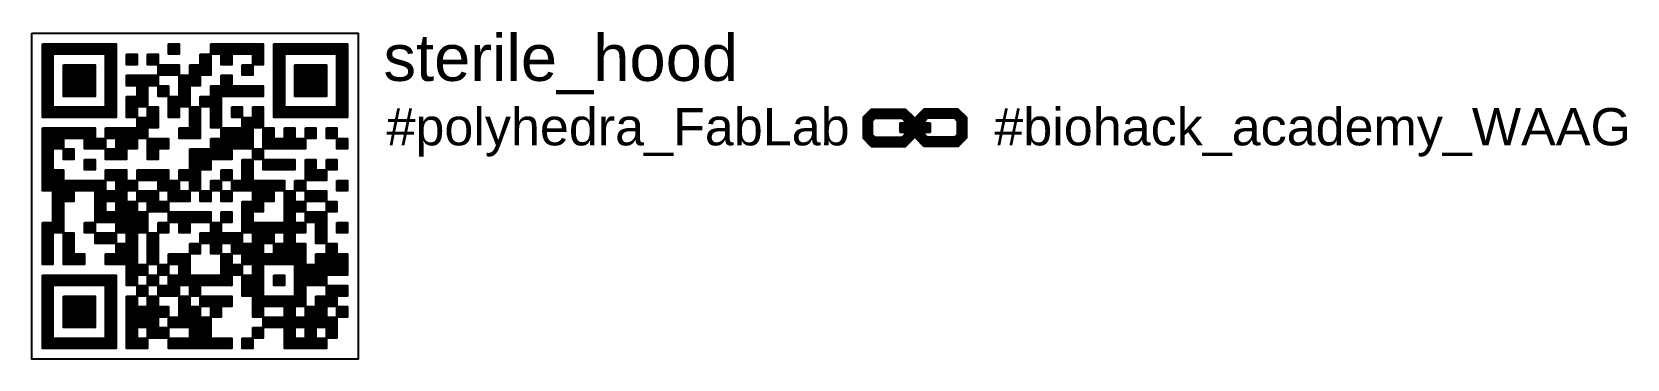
# Model space of a CAD drawing. Extents: x 0 to 342, y 0 to 70.
import ezdxf

# ---------------------------------------------------------------- set-up
doc = ezdxf.new("R2010")
doc.units = 0
doc.layers.get('0').update_dxf_attribs({"linetype": 'CONTINUOUS'})
doc.layers.add('Layer1', color=7, linetype='CONTINUOUS')

msp = doc.modelspace()

# ---------------------------------------------------------------- texts
at = {"linetype": 'Continuous', "attachment_point": 1}
for s, width, insert, char_height in [('{\\fArial Baltic|b0|i0|c0|p34;sterile_hood}', 95.9297, (75.46, 69.76), 10), ('{\\fArial Unicode MS|b0|i0|c0|p34;#polyhedra_FabLab          #biohack_academy_WAAG}', 458.8021, (76.1, 53.92), 8)]:
    msp.add_mtext_dynamic_manual_height_columns(s, width=width, gutter_width=12.5, heights=[0], dxfattribs=dict(at, insert=insert, char_height=char_height))

# ---------------------------------------------------------------- hatches: boundary and pattern name
at = {"linetype": 'Continuous'}
h = msp.add_hatch(dxfattribs=at)
h.set_pattern_fill('ANSI32', color=256, scale=0.025)
h.paths.add_polyline_path([(15.8, 54.19), (18.06, 54.19), (18.06, 51.93), (15.8, 51.93)])
h.paths.add_polyline_path([(13.55, 54.19), (15.8, 54.19), (15.8, 51.93), (13.55, 51.93)])
h.paths.add_polyline_path([(11.29, 54.19), (13.55, 54.19), (13.55, 51.93), (11.29, 51.93)])
h.paths.add_polyline_path([(9.03, 54.19), (11.29, 54.19), (11.29, 51.93), (9.03, 51.93)])
h.paths.add_polyline_path([(6.77, 54.19), (9.03, 54.19), (9.03, 51.93), (6.77, 51.93)])
h.paths.add_polyline_path([(4.52, 54.19), (6.77, 54.19), (6.77, 51.93), (4.52, 51.93)])
h.paths.add_polyline_path([(2.26, 54.19), (4.52, 54.19), (4.52, 51.93), (2.26, 51.93)])
h.paths.add_polyline_path([(15.8, 56.44), (18.06, 56.44), (18.06, 54.19), (15.8, 54.19)])
h.paths.add_polyline_path([(2.26, 56.44), (4.52, 56.44), (4.52, 54.19), (2.26, 54.19)])
h.paths.add_polyline_path([(15.8, 58.7), (18.06, 58.7), (18.06, 56.44), (15.8, 56.44)])
h.paths.add_polyline_path([(11.29, 58.7), (13.55, 58.7), (13.55, 56.44), (11.29, 56.44)])
h.paths.add_polyline_path([(9.03, 58.7), (11.29, 58.7), (11.29, 56.44), (9.03, 56.44)])
h.paths.add_polyline_path([(6.77, 58.7), (9.03, 58.7), (9.03, 56.44), (6.77, 56.44)])
h.paths.add_polyline_path([(2.26, 58.7), (4.52, 58.7), (4.52, 56.44), (2.26, 56.44)])
h.paths.add_polyline_path([(15.8, 60.96), (18.06, 60.96), (18.06, 58.7), (15.8, 58.7)])
h.paths.add_polyline_path([(11.29, 60.96), (13.55, 60.96), (13.55, 58.7), (11.29, 58.7)])
h.paths.add_polyline_path([(9.03, 60.96), (11.29, 60.96), (11.29, 58.7), (9.03, 58.7)])
h.paths.add_polyline_path([(6.77, 60.96), (9.03, 60.96), (9.03, 58.7), (6.77, 58.7)])
h.paths.add_polyline_path([(2.26, 60.96), (4.52, 60.96), (4.52, 58.7), (2.26, 58.7)])
h.paths.add_polyline_path([(15.8, 63.22), (18.06, 63.22), (18.06, 60.96), (15.8, 60.96)])
h.paths.add_polyline_path([(11.29, 63.22), (13.55, 63.22), (13.55, 60.96), (11.29, 60.96)])
h.paths.add_polyline_path([(9.03, 63.22), (11.29, 63.22), (11.29, 60.96), (9.03, 60.96)])
h.paths.add_polyline_path([(6.77, 63.22), (9.03, 63.22), (9.03, 60.96), (6.77, 60.96)])
h.paths.add_polyline_path([(2.26, 63.22), (4.52, 63.22), (4.52, 60.96), (2.26, 60.96)])
h.paths.add_polyline_path([(15.8, 65.48), (18.06, 65.48), (18.06, 63.22), (15.8, 63.22)])
h.paths.add_polyline_path([(2.26, 65.48), (4.52, 65.48), (4.52, 63.22), (2.26, 63.22)])
h.paths.add_polyline_path([(15.8, 67.73), (18.06, 67.73), (18.06, 65.48), (15.8, 65.48)])
h.paths.add_polyline_path([(13.55, 67.73), (15.8, 67.73), (15.8, 65.48), (13.55, 65.48)])
h.paths.add_polyline_path([(11.29, 67.73), (13.55, 67.73), (13.55, 65.48), (11.29, 65.48)])
h.paths.add_polyline_path([(9.03, 67.73), (11.29, 67.73), (11.29, 65.48), (9.03, 65.48)])
h.paths.add_polyline_path([(6.77, 67.73), (9.03, 67.73), (9.03, 65.48), (6.77, 65.48)])
h.paths.add_polyline_path([(4.52, 67.73), (6.77, 67.73), (6.77, 65.48), (4.52, 65.48)])
h.paths.add_polyline_path([(2.26, 67.73), (4.52, 67.73), (4.52, 65.48), (2.26, 65.48)])
h.paths.add_polyline_path([(15.8, 4.52), (18.06, 4.52), (18.06, 2.26), (15.8, 2.26)])
h.paths.add_polyline_path([(13.55, 4.52), (15.8, 4.52), (15.8, 2.26), (13.55, 2.26)])
h.paths.add_polyline_path([(11.29, 4.52), (13.55, 4.52), (13.55, 2.26), (11.29, 2.26)])
h.paths.add_polyline_path([(9.03, 4.52), (11.29, 4.52), (11.29, 2.26), (9.03, 2.26)])
h.paths.add_polyline_path([(6.77, 4.52), (9.03, 4.52), (9.03, 2.26), (6.77, 2.26)])
h.paths.add_polyline_path([(4.52, 4.52), (6.77, 4.52), (6.77, 2.26), (4.52, 2.26)])
h.paths.add_polyline_path([(2.26, 4.52), (4.52, 4.52), (4.52, 2.26), (2.26, 2.26)])
h.paths.add_polyline_path([(15.8, 6.77), (18.06, 6.77), (18.06, 4.52), (15.8, 4.52)])
h.paths.add_polyline_path([(2.26, 6.77), (4.52, 6.77), (4.52, 4.52), (2.26, 4.52)])
h.paths.add_polyline_path([(15.8, 9.03), (18.06, 9.03), (18.06, 6.77), (15.8, 6.77)])
h.paths.add_polyline_path([(11.29, 9.03), (13.55, 9.03), (13.55, 6.77), (11.29, 6.77)])
h.paths.add_polyline_path([(9.03, 9.03), (11.29, 9.03), (11.29, 6.77), (9.03, 6.77)])
h.paths.add_polyline_path([(6.77, 9.03), (9.03, 9.03), (9.03, 6.77), (6.77, 6.77)])
h.paths.add_polyline_path([(2.26, 9.03), (4.52, 9.03), (4.52, 6.77), (2.26, 6.77)])
h.paths.add_polyline_path([(15.8, 11.29), (18.06, 11.29), (18.06, 9.03), (15.8, 9.03)])
h.paths.add_polyline_path([(11.29, 11.29), (13.55, 11.29), (13.55, 9.03), (11.29, 9.03)])
h.paths.add_polyline_path([(9.03, 11.29), (11.29, 11.29), (11.29, 9.03), (9.03, 9.03)])
h.paths.add_polyline_path([(6.77, 11.29), (9.03, 11.29), (9.03, 9.03), (6.77, 9.03)])
h.paths.add_polyline_path([(2.26, 11.29), (4.52, 11.29), (4.52, 9.03), (2.26, 9.03)])
h.paths.add_polyline_path([(15.8, 13.55), (18.06, 13.55), (18.06, 11.29), (15.8, 11.29)])
h.paths.add_polyline_path([(11.29, 13.55), (13.55, 13.55), (13.55, 11.29), (11.29, 11.29)])
h.paths.add_polyline_path([(9.03, 13.55), (11.29, 13.55), (11.29, 11.29), (9.03, 11.29)])
h.paths.add_polyline_path([(6.77, 13.55), (9.03, 13.55), (9.03, 11.29), (6.77, 11.29)])
h.paths.add_polyline_path([(2.26, 13.55), (4.52, 13.55), (4.52, 11.29), (2.26, 11.29)])
h.paths.add_polyline_path([(15.8, 15.8), (18.06, 15.8), (18.06, 13.55), (15.8, 13.55)])
h.paths.add_polyline_path([(2.26, 15.8), (4.52, 15.8), (4.52, 13.55), (2.26, 13.55)])
h.paths.add_polyline_path([(15.8, 18.06), (18.06, 18.06), (18.06, 15.8), (15.8, 15.8)])
h.paths.add_polyline_path([(13.55, 18.06), (15.8, 18.06), (15.8, 15.8), (13.55, 15.8)])
h.paths.add_polyline_path([(11.29, 18.06), (13.55, 18.06), (13.55, 15.8), (11.29, 15.8)])
h.paths.add_polyline_path([(9.03, 18.06), (11.29, 18.06), (11.29, 15.8), (9.03, 15.8)])
h.paths.add_polyline_path([(6.77, 18.06), (9.03, 18.06), (9.03, 15.8), (6.77, 15.8)])
h.paths.add_polyline_path([(4.52, 18.06), (6.77, 18.06), (6.77, 15.8), (4.52, 15.8)])
h.paths.add_polyline_path([(2.26, 18.06), (4.52, 18.06), (4.52, 15.8), (2.26, 15.8)])
h.paths.add_polyline_path([(65.48, 54.19), (67.73, 54.19), (67.73, 51.93), (65.48, 51.93)])
h.paths.add_polyline_path([(63.22, 54.19), (65.48, 54.19), (65.48, 51.93), (63.22, 51.93)])
h.paths.add_polyline_path([(60.96, 54.19), (63.22, 54.19), (63.22, 51.93), (60.96, 51.93)])
h.paths.add_polyline_path([(58.7, 54.19), (60.96, 54.19), (60.96, 51.93), (58.7, 51.93)])
h.paths.add_polyline_path([(56.44, 54.19), (58.7, 54.19), (58.7, 51.93), (56.44, 51.93)])
h.paths.add_polyline_path([(54.19, 54.19), (56.44, 54.19), (56.44, 51.93), (54.19, 51.93)])
h.paths.add_polyline_path([(51.93, 54.19), (54.19, 54.19), (54.19, 51.93), (51.93, 51.93)])
h.paths.add_polyline_path([(65.48, 56.44), (67.73, 56.44), (67.73, 54.19), (65.48, 54.19)])
h.paths.add_polyline_path([(51.93, 56.44), (54.19, 56.44), (54.19, 54.19), (51.93, 54.19)])
h.paths.add_polyline_path([(65.48, 58.7), (67.73, 58.7), (67.73, 56.44), (65.48, 56.44)])
h.paths.add_polyline_path([(60.96, 58.7), (63.22, 58.7), (63.22, 56.44), (60.96, 56.44)])
h.paths.add_polyline_path([(58.7, 58.7), (60.96, 58.7), (60.96, 56.44), (58.7, 56.44)])
h.paths.add_polyline_path([(56.44, 58.7), (58.7, 58.7), (58.7, 56.44), (56.44, 56.44)])
h.paths.add_polyline_path([(51.93, 58.7), (54.19, 58.7), (54.19, 56.44), (51.93, 56.44)])
h.paths.add_polyline_path([(65.48, 60.96), (67.73, 60.96), (67.73, 58.7), (65.48, 58.7)])
h.paths.add_polyline_path([(60.96, 60.96), (63.22, 60.96), (63.22, 58.7), (60.96, 58.7)])
h.paths.add_polyline_path([(58.7, 60.96), (60.96, 60.96), (60.96, 58.7), (58.7, 58.7)])
h.paths.add_polyline_path([(56.44, 60.96), (58.7, 60.96), (58.7, 58.7), (56.44, 58.7)])
h.paths.add_polyline_path([(51.93, 60.96), (54.19, 60.96), (54.19, 58.7), (51.93, 58.7)])
h.paths.add_polyline_path([(65.48, 63.22), (67.73, 63.22), (67.73, 60.96), (65.48, 60.96)])
h.paths.add_polyline_path([(60.96, 63.22), (63.22, 63.22), (63.22, 60.96), (60.96, 60.96)])
h.paths.add_polyline_path([(58.7, 63.22), (60.96, 63.22), (60.96, 60.96), (58.7, 60.96)])
h.paths.add_polyline_path([(56.44, 63.22), (58.7, 63.22), (58.7, 60.96), (56.44, 60.96)])
h.paths.add_polyline_path([(51.93, 63.22), (54.19, 63.22), (54.19, 60.96), (51.93, 60.96)])
h.paths.add_polyline_path([(65.48, 65.48), (67.73, 65.48), (67.73, 63.22), (65.48, 63.22)])
h.paths.add_polyline_path([(51.93, 65.48), (54.19, 65.48), (54.19, 63.22), (51.93, 63.22)])
h.paths.add_polyline_path([(65.48, 67.73), (67.73, 67.73), (67.73, 65.48), (65.48, 65.48)])
h.paths.add_polyline_path([(63.22, 67.73), (65.48, 67.73), (65.48, 65.48), (63.22, 65.48)])
h.paths.add_polyline_path([(60.96, 67.73), (63.22, 67.73), (63.22, 65.48), (60.96, 65.48)])
h.paths.add_polyline_path([(58.7, 67.73), (60.96, 67.73), (60.96, 65.48), (58.7, 65.48)])
h.paths.add_polyline_path([(56.44, 67.73), (58.7, 67.73), (58.7, 65.48), (56.44, 65.48)])
h.paths.add_polyline_path([(54.19, 67.73), (56.44, 67.73), (56.44, 65.48), (54.19, 65.48)])
h.paths.add_polyline_path([(51.93, 67.73), (54.19, 67.73), (54.19, 65.48), (51.93, 65.48)])
h.paths.add_polyline_path([(47.41, 65.48), (49.67, 65.48), (49.67, 63.22), (47.41, 63.22)])
h.paths.add_polyline_path([(47.41, 67.73), (49.67, 67.73), (49.67, 65.48), (47.41, 65.48)])
h.paths.add_polyline_path([(40.64, 65.48), (42.9, 65.48), (42.9, 63.22), (40.64, 63.22)])
h.paths.add_polyline_path([(45.16, 67.73), (47.41, 67.73), (47.41, 65.48), (45.16, 65.48)])
h.paths.add_polyline_path([(42.9, 67.73), (45.16, 67.73), (45.16, 65.48), (42.9, 65.48)])
h.paths.add_polyline_path([(40.64, 67.73), (42.9, 67.73), (42.9, 65.48), (40.64, 65.48)])
h.paths.add_polyline_path([(38.38, 67.73), (40.64, 67.73), (40.64, 65.48), (38.38, 65.48)])
h.paths.add_polyline_path([(45.16, 63.22), (47.41, 63.22), (47.41, 60.96), (45.16, 60.96)])
h.paths.add_polyline_path([(29.35, 67.73), (31.61, 67.73), (31.61, 65.48), (29.35, 65.48)])
h.paths.add_polyline_path([(24.84, 65.48), (27.09, 65.48), (27.09, 63.22), (24.84, 63.22)])
h.paths.add_polyline_path([(20.32, 65.48), (22.58, 65.48), (22.58, 63.22), (20.32, 63.22)])
h.paths.add_polyline_path([(22.58, 56.44), (24.84, 56.44), (24.84, 54.19), (22.58, 54.19)])
h.paths.add_polyline_path([(20.32, 56.44), (22.58, 56.44), (22.58, 54.19), (20.32, 54.19)])
h.paths.add_polyline_path([(22.58, 58.7), (24.84, 58.7), (24.84, 56.44), (22.58, 56.44)])
h.paths.add_polyline_path([(24.84, 60.96), (27.09, 60.96), (27.09, 58.7), (24.84, 58.7)])
h.paths.add_polyline_path([(22.58, 60.96), (24.84, 60.96), (24.84, 58.7), (22.58, 58.7)])
h.paths.add_polyline_path([(20.32, 60.96), (22.58, 60.96), (22.58, 58.7), (20.32, 58.7)])
h.paths.add_polyline_path([(20.32, 54.19), (22.58, 54.19), (22.58, 51.93), (20.32, 51.93)])
h.paths.add_polyline_path([(24.84, 51.93), (27.09, 51.93), (27.09, 49.67), (24.84, 49.67)])
h.paths.add_polyline_path([(24.84, 54.19), (27.09, 54.19), (27.09, 51.93), (24.84, 51.93)])
h.paths.add_polyline_path([(22.58, 51.93), (24.84, 51.93), (24.84, 49.67), (22.58, 49.67)])
h.paths.add_polyline_path([(22.58, 49.67), (24.84, 49.67), (24.84, 47.41), (22.58, 47.41)])
h.paths.add_polyline_path([(29.35, 63.22), (31.61, 63.22), (31.61, 60.96), (29.35, 60.96)])
h.paths.add_polyline_path([(27.09, 63.22), (29.35, 63.22), (29.35, 60.96), (27.09, 60.96)])
h.paths.add_polyline_path([(27.09, 58.7), (29.35, 58.7), (29.35, 56.44), (27.09, 56.44)])
h.paths.add_polyline_path([(29.35, 54.19), (31.61, 54.19), (31.61, 51.93), (29.35, 51.93)])
h.paths.add_polyline_path([(31.61, 56.44), (33.87, 56.44), (33.87, 54.19), (31.61, 54.19)])
h.paths.add_polyline_path([(29.35, 56.44), (31.61, 56.44), (31.61, 54.19), (29.35, 54.19)])
h.paths.add_polyline_path([(31.61, 58.7), (33.87, 58.7), (33.87, 56.44), (31.61, 56.44)])
h.paths.add_polyline_path([(33.87, 60.96), (36.12, 60.96), (36.12, 58.7), (33.87, 58.7)])
h.paths.add_polyline_path([(31.61, 60.96), (33.87, 60.96), (33.87, 58.7), (31.61, 58.7)])
h.paths.add_polyline_path([(36.12, 63.22), (38.38, 63.22), (38.38, 60.96), (36.12, 60.96)])
h.paths.add_polyline_path([(33.87, 63.22), (36.12, 63.22), (36.12, 60.96), (33.87, 60.96)])
h.paths.add_polyline_path([(36.12, 65.48), (38.38, 65.48), (38.38, 63.22), (36.12, 63.22)])
h.paths.add_polyline_path([(33.87, 49.67), (36.12, 49.67), (36.12, 47.41), (33.87, 47.41)])
h.paths.add_polyline_path([(31.61, 49.67), (33.87, 49.67), (33.87, 47.41), (31.61, 47.41)])
h.paths.add_polyline_path([(33.87, 51.93), (36.12, 51.93), (36.12, 49.67), (33.87, 49.67)])
h.paths.add_polyline_path([(33.87, 54.19), (36.12, 54.19), (36.12, 51.93), (33.87, 51.93)])
h.paths.add_polyline_path([(36.12, 56.44), (38.38, 56.44), (38.38, 54.19), (36.12, 54.19)])
h.paths.add_polyline_path([(38.38, 51.93), (40.64, 51.93), (40.64, 49.67), (38.38, 49.67)])
h.paths.add_polyline_path([(38.38, 54.19), (40.64, 54.19), (40.64, 51.93), (38.38, 51.93)])
h.paths.add_polyline_path([(38.38, 56.44), (40.64, 56.44), (40.64, 54.19), (38.38, 54.19)])
h.paths.add_polyline_path([(38.38, 58.7), (40.64, 58.7), (40.64, 56.44), (38.38, 56.44)])
h.paths.add_polyline_path([(47.41, 58.7), (49.67, 58.7), (49.67, 56.44), (47.41, 56.44)])
h.paths.add_polyline_path([(45.16, 58.7), (47.41, 58.7), (47.41, 56.44), (45.16, 56.44)])
h.paths.add_polyline_path([(42.9, 58.7), (45.16, 58.7), (45.16, 56.44), (42.9, 56.44)])
h.paths.add_polyline_path([(40.64, 58.7), (42.9, 58.7), (42.9, 56.44), (40.64, 56.44)])
h.paths.add_polyline_path([(40.64, 60.96), (42.9, 60.96), (42.9, 58.7), (40.64, 58.7)])
h.paths.add_polyline_path([(24.84, 45.16), (27.09, 45.16), (27.09, 42.9), (24.84, 42.9)])
h.paths.add_polyline_path([(27.09, 47.41), (29.35, 47.41), (29.35, 45.16), (27.09, 45.16)])
h.paths.add_polyline_path([(24.84, 47.41), (27.09, 47.41), (27.09, 45.16), (24.84, 45.16)])
h.paths.add_polyline_path([(11.29, 42.9), (13.55, 42.9), (13.55, 40.64), (11.29, 40.64)])
h.paths.add_polyline_path([(6.77, 45.16), (9.03, 45.16), (9.03, 42.9), (6.77, 42.9)])
h.paths.add_polyline_path([(4.52, 47.41), (6.77, 47.41), (6.77, 45.16), (4.52, 45.16)])
h.paths.add_polyline_path([(2.26, 47.41), (4.52, 47.41), (4.52, 45.16), (2.26, 45.16)])
h.paths.add_polyline_path([(6.77, 49.67), (9.03, 49.67), (9.03, 47.41), (6.77, 47.41)])
h.paths.add_polyline_path([(4.52, 49.67), (6.77, 49.67), (6.77, 47.41), (4.52, 47.41)])
h.paths.add_polyline_path([(2.26, 49.67), (4.52, 49.67), (4.52, 47.41), (2.26, 47.41)])
h.paths.add_polyline_path([(13.55, 47.41), (15.8, 47.41), (15.8, 45.16), (13.55, 45.16)])
h.paths.add_polyline_path([(11.29, 47.41), (13.55, 47.41), (13.55, 45.16), (11.29, 45.16)])
h.paths.add_polyline_path([(11.29, 49.67), (13.55, 49.67), (13.55, 47.41), (11.29, 47.41)])
h.paths.add_polyline_path([(9.03, 49.67), (11.29, 49.67), (11.29, 47.41), (9.03, 47.41)])
h.paths.add_polyline_path([(4.52, 40.64), (6.77, 40.64), (6.77, 38.38), (4.52, 38.38)])
h.paths.add_polyline_path([(2.26, 40.64), (4.52, 40.64), (4.52, 38.38), (2.26, 38.38)])
h.paths.add_polyline_path([(2.26, 42.9), (4.52, 42.9), (4.52, 40.64), (2.26, 40.64)])
h.paths.add_polyline_path([(2.26, 45.16), (4.52, 45.16), (4.52, 42.9), (2.26, 42.9)])
h.paths.add_polyline_path([(18.06, 45.16), (20.32, 45.16), (20.32, 42.9), (18.06, 42.9)])
h.paths.add_polyline_path([(15.8, 45.16), (18.06, 45.16), (18.06, 42.9), (15.8, 42.9)])
h.paths.add_polyline_path([(20.32, 47.41), (22.58, 47.41), (22.58, 45.16), (20.32, 45.16)])
h.paths.add_polyline_path([(20.32, 49.67), (22.58, 49.67), (22.58, 47.41), (20.32, 47.41)])
h.paths.add_polyline_path([(18.06, 47.41), (20.32, 47.41), (20.32, 45.16), (18.06, 45.16)])
h.paths.add_polyline_path([(18.06, 49.67), (20.32, 49.67), (20.32, 47.41), (18.06, 47.41)])
h.paths.add_polyline_path([(15.8, 49.67), (18.06, 49.67), (18.06, 47.41), (15.8, 47.41)])
h.paths.add_polyline_path([(42.9, 54.19), (45.16, 54.19), (45.16, 51.93), (42.9, 51.93)])
h.paths.add_polyline_path([(47.41, 51.93), (49.67, 51.93), (49.67, 49.67), (47.41, 49.67)])
h.paths.add_polyline_path([(47.41, 54.19), (49.67, 54.19), (49.67, 51.93), (47.41, 51.93)])
h.paths.add_polyline_path([(45.16, 51.93), (47.41, 51.93), (47.41, 49.67), (45.16, 49.67)])
h.paths.add_polyline_path([(45.16, 47.41), (47.41, 47.41), (47.41, 45.16), (45.16, 45.16)])
h.paths.add_polyline_path([(45.16, 49.67), (47.41, 49.67), (47.41, 47.41), (45.16, 47.41)])
h.paths.add_polyline_path([(42.9, 47.41), (45.16, 47.41), (45.16, 45.16), (42.9, 45.16)])
h.paths.add_polyline_path([(42.9, 49.67), (45.16, 49.67), (45.16, 47.41), (42.9, 47.41)])
h.paths.add_polyline_path([(40.64, 49.67), (42.9, 49.67), (42.9, 47.41), (40.64, 47.41)])
h.paths.add_polyline_path([(31.61, 40.64), (33.87, 40.64), (33.87, 38.38), (31.61, 38.38)])
h.paths.add_polyline_path([(33.87, 38.38), (36.12, 38.38), (36.12, 36.12), (33.87, 36.12)])
h.paths.add_polyline_path([(33.87, 40.64), (36.12, 40.64), (36.12, 38.38), (33.87, 38.38)])
h.paths.add_polyline_path([(36.12, 42.9), (38.38, 42.9), (38.38, 40.64), (36.12, 40.64)])
h.paths.add_polyline_path([(33.87, 42.9), (36.12, 42.9), (36.12, 40.64), (33.87, 40.64)])
h.paths.add_polyline_path([(38.38, 45.16), (40.64, 45.16), (40.64, 42.9), (38.38, 42.9)])
h.paths.add_polyline_path([(36.12, 45.16), (38.38, 45.16), (38.38, 42.9), (36.12, 42.9)])
h.paths.add_polyline_path([(33.87, 45.16), (36.12, 45.16), (36.12, 42.9), (33.87, 42.9)])
h.paths.add_polyline_path([(40.64, 45.16), (42.9, 45.16), (42.9, 42.9), (40.64, 42.9)])
h.paths.add_polyline_path([(40.64, 47.41), (42.9, 47.41), (42.9, 45.16), (40.64, 45.16)])
h.paths.add_polyline_path([(38.38, 47.41), (40.64, 47.41), (40.64, 45.16), (38.38, 45.16)])
h.paths.add_polyline_path([(40.64, 40.64), (42.9, 40.64), (42.9, 38.38), (40.64, 38.38)])
h.paths.add_polyline_path([(38.38, 38.38), (40.64, 38.38), (40.64, 36.12), (38.38, 36.12)])
h.paths.add_polyline_path([(40.64, 36.12), (42.9, 36.12), (42.9, 33.87), (40.64, 33.87)])
h.paths.add_polyline_path([(36.12, 36.12), (38.38, 36.12), (38.38, 33.87), (36.12, 33.87)])
h.paths.add_polyline_path([(42.9, 38.38), (45.16, 38.38), (45.16, 36.12), (42.9, 36.12)])
h.paths.add_polyline_path([(45.16, 38.38), (47.41, 38.38), (47.41, 36.12), (45.16, 36.12)])
h.paths.add_polyline_path([(45.16, 40.64), (47.41, 40.64), (47.41, 38.38), (45.16, 38.38)])
h.paths.add_polyline_path([(45.16, 42.9), (47.41, 42.9), (47.41, 40.64), (45.16, 40.64)])
h.paths.add_polyline_path([(47.41, 45.16), (49.67, 45.16), (49.67, 42.9), (47.41, 42.9)])
h.paths.add_polyline_path([(54.19, 42.9), (56.44, 42.9), (56.44, 40.64), (54.19, 40.64)])
h.paths.add_polyline_path([(51.93, 42.9), (54.19, 42.9), (54.19, 40.64), (51.93, 40.64)])
h.paths.add_polyline_path([(49.67, 42.9), (51.93, 42.9), (51.93, 40.64), (49.67, 40.64)])
h.paths.add_polyline_path([(56.44, 47.41), (58.7, 47.41), (58.7, 45.16), (56.44, 45.16)])
h.paths.add_polyline_path([(54.19, 47.41), (56.44, 47.41), (56.44, 45.16), (54.19, 45.16)])
h.paths.add_polyline_path([(51.93, 47.41), (54.19, 47.41), (54.19, 45.16), (51.93, 45.16)])
h.paths.add_polyline_path([(49.67, 47.41), (51.93, 47.41), (51.93, 45.16), (49.67, 45.16)])
h.paths.add_polyline_path([(54.19, 49.67), (56.44, 49.67), (56.44, 47.41), (54.19, 47.41)])
h.paths.add_polyline_path([(49.67, 49.67), (51.93, 49.67), (51.93, 47.41), (49.67, 47.41)])
h.paths.add_polyline_path([(58.7, 49.67), (60.96, 49.67), (60.96, 47.41), (58.7, 47.41)])
h.paths.add_polyline_path([(65.48, 47.41), (67.73, 47.41), (67.73, 45.16), (65.48, 45.16)])
h.paths.add_polyline_path([(63.22, 49.67), (65.48, 49.67), (65.48, 47.41), (63.22, 47.41)])
h.paths.add_polyline_path([(65.48, 38.38), (67.73, 38.38), (67.73, 36.12), (65.48, 36.12)])
h.paths.add_polyline_path([(65.48, 29.35), (67.73, 29.35), (67.73, 27.09), (65.48, 27.09)])
h.paths.add_polyline_path([(63.22, 42.9), (65.48, 42.9), (65.48, 40.64), (63.22, 40.64)])
h.paths.add_polyline_path([(60.96, 40.64), (63.22, 40.64), (63.22, 38.38), (60.96, 38.38)])
h.paths.add_polyline_path([(58.7, 40.64), (60.96, 40.64), (60.96, 38.38), (58.7, 38.38)])
h.paths.add_polyline_path([(58.7, 42.9), (60.96, 42.9), (60.96, 40.64), (58.7, 40.64)])
h.paths.add_polyline_path([(63.22, 6.77), (65.48, 6.77), (65.48, 4.52), (63.22, 4.52)])
h.paths.add_polyline_path([(60.96, 4.52), (63.22, 4.52), (63.22, 2.26), (60.96, 2.26)])
h.paths.add_polyline_path([(58.7, 4.52), (60.96, 4.52), (60.96, 2.26), (58.7, 2.26)])
h.paths.add_polyline_path([(56.44, 4.52), (58.7, 4.52), (58.7, 2.26), (56.44, 2.26)])
h.paths.add_polyline_path([(54.19, 4.52), (56.44, 4.52), (56.44, 2.26), (54.19, 2.26)])
h.paths.add_polyline_path([(58.7, 6.77), (60.96, 6.77), (60.96, 4.52), (58.7, 4.52)])
h.paths.add_polyline_path([(54.19, 6.77), (56.44, 6.77), (56.44, 4.52), (54.19, 4.52)])
h.paths.add_polyline_path([(56.44, 9.03), (58.7, 9.03), (58.7, 6.77), (56.44, 6.77)])
h.paths.add_polyline_path([(58.7, 9.03), (60.96, 9.03), (60.96, 6.77), (58.7, 6.77)])
h.paths.add_polyline_path([(60.96, 9.03), (63.22, 9.03), (63.22, 6.77), (60.96, 6.77)])
h.paths.add_polyline_path([(63.22, 9.03), (65.48, 9.03), (65.48, 6.77), (63.22, 6.77)])
h.paths.add_polyline_path([(65.48, 11.29), (67.73, 11.29), (67.73, 9.03), (65.48, 9.03)])
h.paths.add_polyline_path([(63.22, 13.55), (65.48, 13.55), (65.48, 11.29), (63.22, 11.29)])
h.paths.add_polyline_path([(65.48, 15.8), (67.73, 15.8), (67.73, 13.55), (65.48, 13.55)])
h.paths.add_polyline_path([(63.22, 15.8), (65.48, 15.8), (65.48, 13.55), (63.22, 13.55)])
h.paths.add_polyline_path([(60.96, 13.55), (63.22, 13.55), (63.22, 11.29), (60.96, 11.29)])
h.paths.add_polyline_path([(60.96, 11.29), (63.22, 11.29), (63.22, 9.03), (60.96, 9.03)])
h.paths.add_polyline_path([(58.7, 11.29), (60.96, 11.29), (60.96, 9.03), (58.7, 9.03)])
h.paths.add_polyline_path([(56.44, 13.55), (58.7, 13.55), (58.7, 11.29), (56.44, 11.29)])
h.paths.add_polyline_path([(54.19, 11.29), (56.44, 11.29), (56.44, 9.03), (54.19, 9.03)])
h.paths.add_polyline_path([(54.19, 9.03), (56.44, 9.03), (56.44, 6.77), (54.19, 6.77)])
h.paths.add_polyline_path([(51.93, 9.03), (54.19, 9.03), (54.19, 6.77), (51.93, 6.77)])
h.paths.add_polyline_path([(49.67, 9.03), (51.93, 9.03), (51.93, 6.77), (49.67, 6.77)])
h.paths.add_polyline_path([(47.41, 6.77), (49.67, 6.77), (49.67, 4.52), (47.41, 4.52)])
h.paths.add_polyline_path([(45.16, 4.52), (47.41, 4.52), (47.41, 2.26), (45.16, 2.26)])
h.paths.add_polyline_path([(47.41, 11.29), (49.67, 11.29), (49.67, 9.03), (47.41, 9.03)])
h.paths.add_polyline_path([(54.19, 13.55), (56.44, 13.55), (56.44, 11.29), (54.19, 11.29)])
h.paths.add_polyline_path([(51.93, 13.55), (54.19, 13.55), (54.19, 11.29), (51.93, 11.29)])
h.paths.add_polyline_path([(49.67, 13.55), (51.93, 13.55), (51.93, 11.29), (49.67, 11.29)])
h.paths.add_polyline_path([(47.41, 13.55), (49.67, 13.55), (49.67, 11.29), (47.41, 11.29)])
h.paths.add_polyline_path([(56.44, 15.8), (58.7, 15.8), (58.7, 13.55), (56.44, 13.55)])
h.paths.add_polyline_path([(56.44, 18.06), (58.7, 18.06), (58.7, 15.8), (56.44, 15.8)])
h.paths.add_polyline_path([(56.44, 20.32), (58.7, 20.32), (58.7, 18.06), (56.44, 18.06)])
h.paths.add_polyline_path([(56.44, 22.58), (58.7, 22.58), (58.7, 20.32), (56.44, 20.32)])
h.paths.add_polyline_path([(54.19, 22.58), (56.44, 22.58), (56.44, 20.32), (54.19, 20.32)])
h.paths.add_polyline_path([(51.93, 22.58), (54.19, 22.58), (54.19, 20.32), (51.93, 20.32)])
h.paths.add_polyline_path([(49.67, 22.58), (51.93, 22.58), (51.93, 20.32), (49.67, 20.32)])
h.paths.add_polyline_path([(47.41, 22.58), (49.67, 22.58), (49.67, 20.32), (47.41, 20.32)])
h.paths.add_polyline_path([(47.41, 15.8), (49.67, 15.8), (49.67, 13.55), (47.41, 13.55)])
h.paths.add_polyline_path([(47.41, 18.06), (49.67, 18.06), (49.67, 15.8), (47.41, 15.8)])
h.paths.add_polyline_path([(47.41, 20.32), (49.67, 20.32), (49.67, 18.06), (47.41, 18.06)])
h.paths.add_polyline_path([(51.93, 18.06), (54.19, 18.06), (54.19, 15.8), (51.93, 15.8)])
h.paths.add_polyline_path([(60.96, 18.06), (63.22, 18.06), (63.22, 15.8), (60.96, 15.8)])
h.paths.add_polyline_path([(58.7, 18.06), (60.96, 18.06), (60.96, 15.8), (58.7, 15.8)])
h.paths.add_polyline_path([(65.48, 20.32), (67.73, 20.32), (67.73, 18.06), (65.48, 18.06)])
h.paths.add_polyline_path([(63.22, 20.32), (65.48, 20.32), (65.48, 18.06), (63.22, 18.06)])
h.paths.add_polyline_path([(60.96, 20.32), (63.22, 20.32), (63.22, 18.06), (60.96, 18.06)])
h.paths.add_polyline_path([(58.7, 20.32), (60.96, 20.32), (60.96, 18.06), (58.7, 18.06)])
h.paths.add_polyline_path([(65.48, 22.58), (67.73, 22.58), (67.73, 20.32), (65.48, 20.32)])
h.paths.add_polyline_path([(63.22, 22.58), (65.48, 22.58), (65.48, 20.32), (63.22, 20.32)])
h.paths.add_polyline_path([(60.96, 22.58), (63.22, 22.58), (63.22, 20.32), (60.96, 20.32)])
h.paths.add_polyline_path([(63.22, 24.84), (65.48, 24.84), (65.48, 22.58), (63.22, 22.58)])
h.paths.add_polyline_path([(40.64, 4.52), (42.9, 4.52), (42.9, 2.26), (40.64, 2.26)])
h.paths.add_polyline_path([(38.38, 4.52), (40.64, 4.52), (40.64, 2.26), (38.38, 2.26)])
h.paths.add_polyline_path([(36.12, 4.52), (38.38, 4.52), (38.38, 2.26), (36.12, 2.26)])
h.paths.add_polyline_path([(33.87, 4.52), (36.12, 4.52), (36.12, 2.26), (33.87, 2.26)])
h.paths.add_polyline_path([(31.61, 4.52), (33.87, 4.52), (33.87, 2.26), (31.61, 2.26)])
h.paths.add_polyline_path([(29.35, 4.52), (31.61, 4.52), (31.61, 2.26), (29.35, 2.26)])
h.paths.add_polyline_path([(36.12, 6.77), (38.38, 6.77), (38.38, 4.52), (36.12, 4.52)])
h.paths.add_polyline_path([(33.87, 6.77), (36.12, 6.77), (36.12, 4.52), (33.87, 4.52)])
h.paths.add_polyline_path([(36.12, 9.03), (38.38, 9.03), (38.38, 6.77), (36.12, 6.77)])
h.paths.add_polyline_path([(33.87, 9.03), (36.12, 9.03), (36.12, 6.77), (33.87, 6.77)])
h.paths.add_polyline_path([(31.61, 9.03), (33.87, 9.03), (33.87, 6.77), (31.61, 6.77)])
h.paths.add_polyline_path([(29.35, 9.03), (31.61, 9.03), (31.61, 6.77), (29.35, 6.77)])
h.paths.add_polyline_path([(22.58, 4.52), (24.84, 4.52), (24.84, 2.26), (22.58, 2.26)])
h.paths.add_polyline_path([(20.32, 4.52), (22.58, 4.52), (22.58, 2.26), (20.32, 2.26)])
h.paths.add_polyline_path([(27.09, 6.77), (29.35, 6.77), (29.35, 4.52), (27.09, 4.52)])
h.paths.add_polyline_path([(24.84, 6.77), (27.09, 6.77), (27.09, 4.52), (24.84, 4.52)])
h.paths.add_polyline_path([(24.84, 9.03), (27.09, 9.03), (27.09, 6.77), (24.84, 6.77)])
h.paths.add_polyline_path([(20.32, 6.77), (22.58, 6.77), (22.58, 4.52), (20.32, 4.52)])
h.paths.add_polyline_path([(20.32, 9.03), (22.58, 9.03), (22.58, 6.77), (20.32, 6.77)])
h.paths.add_polyline_path([(22.58, 9.03), (24.84, 9.03), (24.84, 6.77), (22.58, 6.77)])
h.paths.add_polyline_path([(27.09, 11.29), (29.35, 11.29), (29.35, 9.03), (27.09, 9.03)])
h.paths.add_polyline_path([(24.84, 11.29), (27.09, 11.29), (27.09, 9.03), (24.84, 9.03)])
h.paths.add_polyline_path([(22.58, 11.29), (24.84, 11.29), (24.84, 9.03), (22.58, 9.03)])
h.paths.add_polyline_path([(20.32, 11.29), (22.58, 11.29), (22.58, 9.03), (20.32, 9.03)])
h.paths.add_polyline_path([(24.84, 13.55), (27.09, 13.55), (27.09, 11.29), (24.84, 11.29)])
h.paths.add_polyline_path([(20.32, 13.55), (22.58, 13.55), (22.58, 11.29), (20.32, 11.29)])
h.paths.add_polyline_path([(22.58, 15.8), (24.84, 15.8), (24.84, 13.55), (22.58, 13.55)])
h.paths.add_polyline_path([(24.84, 18.06), (27.09, 18.06), (27.09, 15.8), (24.84, 15.8)])
h.paths.add_polyline_path([(27.09, 15.8), (29.35, 15.8), (29.35, 13.55), (27.09, 13.55)])
h.paths.add_polyline_path([(29.35, 15.8), (31.61, 15.8), (31.61, 13.55), (29.35, 13.55)])
h.paths.add_polyline_path([(29.35, 18.06), (31.61, 18.06), (31.61, 15.8), (29.35, 15.8)])
h.paths.add_polyline_path([(31.61, 18.06), (33.87, 18.06), (33.87, 15.8), (31.61, 15.8)])
h.paths.add_polyline_path([(33.87, 11.29), (36.12, 11.29), (36.12, 9.03), (33.87, 9.03)])
h.paths.add_polyline_path([(31.61, 13.55), (33.87, 13.55), (33.87, 11.29), (31.61, 11.29)])
h.paths.add_polyline_path([(31.61, 11.29), (33.87, 11.29), (33.87, 9.03), (31.61, 9.03)])
h.paths.add_polyline_path([(38.38, 11.29), (40.64, 11.29), (40.64, 9.03), (38.38, 9.03)])
h.paths.add_polyline_path([(40.64, 13.55), (42.9, 13.55), (42.9, 11.29), (40.64, 11.29)])
h.paths.add_polyline_path([(38.38, 13.55), (40.64, 13.55), (40.64, 11.29), (38.38, 11.29)])
h.paths.add_polyline_path([(36.12, 13.55), (38.38, 13.55), (38.38, 11.29), (36.12, 11.29)])
h.paths.add_polyline_path([(33.87, 15.8), (36.12, 15.8), (36.12, 13.55), (33.87, 13.55)])
h.paths.add_polyline_path([(40.64, 18.06), (42.9, 18.06), (42.9, 15.8), (40.64, 15.8)])
h.paths.add_polyline_path([(38.38, 18.06), (40.64, 18.06), (40.64, 15.8), (38.38, 15.8)])
h.paths.add_polyline_path([(36.12, 18.06), (38.38, 18.06), (38.38, 15.8), (36.12, 15.8)])
h.paths.add_polyline_path([(33.87, 18.06), (36.12, 18.06), (36.12, 15.8), (33.87, 15.8)])
h.paths.add_polyline_path([(42.9, 20.32), (45.16, 20.32), (45.16, 18.06), (42.9, 18.06)])
h.paths.add_polyline_path([(40.64, 20.32), (42.9, 20.32), (42.9, 18.06), (40.64, 18.06)])
h.paths.add_polyline_path([(40.64, 22.58), (42.9, 22.58), (42.9, 20.32), (40.64, 20.32)])
h.paths.add_polyline_path([(45.16, 18.06), (47.41, 18.06), (47.41, 15.8), (45.16, 15.8)])
h.paths.add_polyline_path([(45.16, 15.8), (47.41, 15.8), (47.41, 13.55), (45.16, 13.55)])
h.paths.add_polyline_path([(45.16, 22.58), (47.41, 22.58), (47.41, 20.32), (45.16, 20.32)])
h.paths.add_polyline_path([(42.9, 24.84), (45.16, 24.84), (45.16, 22.58), (42.9, 22.58)])
h.paths.add_polyline_path([(47.41, 24.84), (49.67, 24.84), (49.67, 22.58), (47.41, 22.58)])
h.paths.add_polyline_path([(45.16, 24.84), (47.41, 24.84), (47.41, 22.58), (45.16, 22.58)])
h.paths.add_polyline_path([(47.41, 27.09), (49.67, 27.09), (49.67, 24.84), (47.41, 24.84)])
h.paths.add_polyline_path([(51.93, 24.84), (54.19, 24.84), (54.19, 22.58), (51.93, 22.58)])
h.paths.add_polyline_path([(54.19, 24.84), (56.44, 24.84), (56.44, 22.58), (54.19, 22.58)])
h.paths.add_polyline_path([(56.44, 24.84), (58.7, 24.84), (58.7, 22.58), (56.44, 22.58)])
h.paths.add_polyline_path([(54.19, 27.09), (56.44, 27.09), (56.44, 24.84), (54.19, 24.84)])
h.paths.add_polyline_path([(56.44, 29.35), (58.7, 29.35), (58.7, 27.09), (56.44, 27.09)])
h.paths.add_polyline_path([(54.19, 29.35), (56.44, 29.35), (56.44, 27.09), (54.19, 27.09)])
h.paths.add_polyline_path([(51.93, 29.35), (54.19, 29.35), (54.19, 27.09), (51.93, 27.09)])
h.paths.add_polyline_path([(49.67, 27.09), (51.93, 27.09), (51.93, 24.84), (49.67, 24.84)])
h.paths.add_polyline_path([(49.67, 29.35), (51.93, 29.35), (51.93, 27.09), (49.67, 27.09)])
h.paths.add_polyline_path([(47.41, 29.35), (49.67, 29.35), (49.67, 27.09), (47.41, 27.09)])
h.paths.add_polyline_path([(45.16, 29.35), (47.41, 29.35), (47.41, 27.09), (45.16, 27.09)])
h.paths.add_polyline_path([(45.16, 31.61), (47.41, 31.61), (47.41, 29.35), (45.16, 29.35)])
h.paths.add_polyline_path([(47.41, 33.87), (49.67, 33.87), (49.67, 31.61), (47.41, 31.61)])
h.paths.add_polyline_path([(45.16, 33.87), (47.41, 33.87), (47.41, 31.61), (45.16, 31.61)])
h.paths.add_polyline_path([(47.41, 36.12), (49.67, 36.12), (49.67, 33.87), (47.41, 33.87)])
h.paths.add_polyline_path([(49.67, 36.12), (51.93, 36.12), (51.93, 33.87), (49.67, 33.87)])
h.paths.add_polyline_path([(51.93, 38.38), (54.19, 38.38), (54.19, 36.12), (51.93, 36.12)])
h.paths.add_polyline_path([(49.67, 38.38), (51.93, 38.38), (51.93, 36.12), (49.67, 36.12)])
h.paths.add_polyline_path([(47.41, 38.38), (49.67, 38.38), (49.67, 36.12), (47.41, 36.12)])
h.paths.add_polyline_path([(56.44, 33.87), (58.7, 33.87), (58.7, 31.61), (56.44, 31.61)])
h.paths.add_polyline_path([(54.19, 31.61), (56.44, 31.61), (56.44, 29.35), (54.19, 29.35)])
h.paths.add_polyline_path([(54.19, 33.87), (56.44, 33.87), (56.44, 31.61), (54.19, 31.61)])
h.paths.add_polyline_path([(54.19, 36.12), (56.44, 36.12), (56.44, 33.87), (54.19, 33.87)])
h.paths.add_polyline_path([(56.44, 38.38), (58.7, 38.38), (58.7, 36.12), (56.44, 36.12)])
h.paths.add_polyline_path([(60.96, 36.12), (63.22, 36.12), (63.22, 33.87), (60.96, 33.87)])
h.paths.add_polyline_path([(58.7, 36.12), (60.96, 36.12), (60.96, 33.87), (58.7, 33.87)])
h.paths.add_polyline_path([(63.22, 33.87), (65.48, 33.87), (65.48, 31.61), (63.22, 31.61)])
h.paths.add_polyline_path([(60.96, 27.09), (63.22, 27.09), (63.22, 24.84), (60.96, 24.84)])
h.paths.add_polyline_path([(60.96, 29.35), (63.22, 29.35), (63.22, 27.09), (60.96, 27.09)])
h.paths.add_polyline_path([(60.96, 31.61), (63.22, 31.61), (63.22, 29.35), (60.96, 29.35)])
h.paths.add_polyline_path([(58.7, 31.61), (60.96, 31.61), (60.96, 29.35), (58.7, 29.35)])
h.paths.add_polyline_path([(2.26, 22.58), (4.52, 22.58), (4.52, 20.32), (2.26, 20.32)])
h.paths.add_polyline_path([(2.26, 24.84), (4.52, 24.84), (4.52, 22.58), (2.26, 22.58)])
h.paths.add_polyline_path([(2.26, 27.09), (4.52, 27.09), (4.52, 24.84), (2.26, 24.84)])
h.paths.add_polyline_path([(4.52, 29.35), (6.77, 29.35), (6.77, 27.09), (4.52, 27.09)])
h.paths.add_polyline_path([(2.26, 29.35), (4.52, 29.35), (4.52, 27.09), (2.26, 27.09)])
h.paths.add_polyline_path([(9.03, 22.58), (11.29, 22.58), (11.29, 20.32), (9.03, 20.32)])
h.paths.add_polyline_path([(6.77, 22.58), (9.03, 22.58), (9.03, 20.32), (6.77, 20.32)])
h.paths.add_polyline_path([(6.77, 24.84), (9.03, 24.84), (9.03, 22.58), (6.77, 22.58)])
h.paths.add_polyline_path([(6.77, 27.09), (9.03, 27.09), (9.03, 24.84), (6.77, 24.84)])
h.paths.add_polyline_path([(4.52, 31.61), (6.77, 31.61), (6.77, 29.35), (4.52, 29.35)])
h.paths.add_polyline_path([(4.52, 33.87), (6.77, 33.87), (6.77, 31.61), (4.52, 31.61)])
h.paths.add_polyline_path([(6.77, 36.12), (9.03, 36.12), (9.03, 33.87), (6.77, 33.87)])
h.paths.add_polyline_path([(4.52, 36.12), (6.77, 36.12), (6.77, 33.87), (4.52, 33.87)])
h.paths.add_polyline_path([(6.77, 38.38), (9.03, 38.38), (9.03, 36.12), (6.77, 36.12)])
h.paths.add_polyline_path([(4.52, 38.38), (6.77, 38.38), (6.77, 36.12), (4.52, 36.12)])
h.paths.add_polyline_path([(2.26, 38.38), (4.52, 38.38), (4.52, 36.12), (2.26, 36.12)])
h.paths.add_polyline_path([(11.29, 38.38), (13.55, 38.38), (13.55, 36.12), (11.29, 36.12)])
h.paths.add_polyline_path([(9.03, 38.38), (11.29, 38.38), (11.29, 36.12), (9.03, 36.12)])
h.paths.add_polyline_path([(40.64, 31.61), (42.9, 31.61), (42.9, 29.35), (40.64, 29.35)])
h.paths.add_polyline_path([(36.12, 31.61), (38.38, 31.61), (38.38, 29.35), (36.12, 29.35)])
h.paths.add_polyline_path([(33.87, 31.61), (36.12, 31.61), (36.12, 29.35), (33.87, 29.35)])
h.paths.add_polyline_path([(31.61, 31.61), (33.87, 31.61), (33.87, 29.35), (31.61, 29.35)])
h.paths.add_polyline_path([(29.35, 31.61), (31.61, 31.61), (31.61, 29.35), (29.35, 29.35)])
h.paths.add_polyline_path([(31.61, 29.35), (33.87, 29.35), (33.87, 27.09), (31.61, 27.09)])
h.paths.add_polyline_path([(42.9, 27.09), (45.16, 27.09), (45.16, 24.84), (42.9, 24.84)])
h.paths.add_polyline_path([(40.64, 27.09), (42.9, 27.09), (42.9, 24.84), (40.64, 24.84)])
h.paths.add_polyline_path([(38.38, 27.09), (40.64, 27.09), (40.64, 24.84), (38.38, 24.84)])
h.paths.add_polyline_path([(36.12, 27.09), (38.38, 27.09), (38.38, 24.84), (36.12, 24.84)])
h.paths.add_polyline_path([(24.84, 27.09), (27.09, 27.09), (27.09, 24.84), (24.84, 24.84)])
h.paths.add_polyline_path([(20.32, 27.09), (22.58, 27.09), (22.58, 24.84), (20.32, 24.84)])
h.paths.add_polyline_path([(15.8, 27.09), (18.06, 27.09), (18.06, 24.84), (15.8, 24.84)])
h.paths.add_polyline_path([(13.55, 27.09), (15.8, 27.09), (15.8, 24.84), (13.55, 24.84)])
h.paths.add_polyline_path([(38.38, 29.35), (40.64, 29.35), (40.64, 27.09), (38.38, 27.09)])
h.paths.add_polyline_path([(27.09, 29.35), (29.35, 29.35), (29.35, 27.09), (27.09, 27.09)])
h.paths.add_polyline_path([(22.58, 29.35), (24.84, 29.35), (24.84, 27.09), (22.58, 27.09)])
h.paths.add_polyline_path([(20.32, 29.35), (22.58, 29.35), (22.58, 27.09), (20.32, 27.09)])
h.paths.add_polyline_path([(18.06, 29.35), (20.32, 29.35), (20.32, 27.09), (18.06, 27.09)])
h.paths.add_polyline_path([(11.29, 29.35), (13.55, 29.35), (13.55, 27.09), (11.29, 27.09)])
h.paths.add_polyline_path([(22.58, 31.61), (24.84, 31.61), (24.84, 29.35), (22.58, 29.35)])
h.paths.add_polyline_path([(20.32, 31.61), (22.58, 31.61), (22.58, 29.35), (20.32, 29.35)])
h.paths.add_polyline_path([(18.06, 31.61), (20.32, 31.61), (20.32, 29.35), (18.06, 29.35)])
h.paths.add_polyline_path([(15.8, 31.61), (18.06, 31.61), (18.06, 29.35), (15.8, 29.35)])
h.paths.add_polyline_path([(13.55, 31.61), (15.8, 31.61), (15.8, 29.35), (13.55, 29.35)])
h.paths.add_polyline_path([(27.09, 33.87), (29.35, 33.87), (29.35, 31.61), (27.09, 31.61)])
h.paths.add_polyline_path([(24.84, 33.87), (27.09, 33.87), (27.09, 31.61), (24.84, 31.61)])
h.paths.add_polyline_path([(20.32, 33.87), (22.58, 33.87), (22.58, 31.61), (20.32, 31.61)])
h.paths.add_polyline_path([(18.06, 33.87), (20.32, 33.87), (20.32, 31.61), (18.06, 31.61)])
h.paths.add_polyline_path([(13.55, 33.87), (15.8, 33.87), (15.8, 31.61), (13.55, 31.61)])
h.paths.add_polyline_path([(31.61, 36.12), (33.87, 36.12), (33.87, 33.87), (31.61, 33.87)])
h.paths.add_polyline_path([(29.35, 36.12), (31.61, 36.12), (31.61, 33.87), (29.35, 33.87)])
h.paths.add_polyline_path([(24.84, 36.12), (27.09, 36.12), (27.09, 33.87), (24.84, 33.87)])
h.paths.add_polyline_path([(22.58, 36.12), (24.84, 36.12), (24.84, 33.87), (22.58, 33.87)])
h.paths.add_polyline_path([(18.06, 36.12), (20.32, 36.12), (20.32, 33.87), (18.06, 33.87)])
h.paths.add_polyline_path([(15.8, 36.12), (18.06, 36.12), (18.06, 33.87), (15.8, 33.87)])
h.paths.add_polyline_path([(13.55, 36.12), (15.8, 36.12), (15.8, 33.87), (13.55, 33.87)])
h.paths.add_polyline_path([(29.35, 38.38), (31.61, 38.38), (31.61, 36.12), (29.35, 36.12)])
h.paths.add_polyline_path([(27.09, 38.38), (29.35, 38.38), (29.35, 36.12), (27.09, 36.12)])
h.paths.add_polyline_path([(20.32, 38.38), (22.58, 38.38), (22.58, 36.12), (20.32, 36.12)])
h.paths.add_polyline_path([(18.06, 38.38), (20.32, 38.38), (20.32, 36.12), (18.06, 36.12)])
h.paths.add_polyline_path([(13.55, 38.38), (15.8, 38.38), (15.8, 36.12), (13.55, 36.12)])
h.paths.add_polyline_path([(27.09, 40.64), (29.35, 40.64), (29.35, 38.38), (27.09, 38.38)])
h.paths.add_polyline_path([(24.84, 40.64), (27.09, 40.64), (27.09, 38.38), (24.84, 38.38)])
h.paths.add_polyline_path([(22.58, 40.64), (24.84, 40.64), (24.84, 38.38), (22.58, 38.38)])
h.paths.add_polyline_path([(18.06, 40.64), (20.32, 40.64), (20.32, 38.38), (18.06, 38.38)])
h.paths.add_polyline_path([(15.8, 40.64), (18.06, 40.64), (18.06, 38.38), (15.8, 38.38)])
h.paths.add_polyline_path([(20.32, 18.06), (22.58, 18.06), (22.58, 15.8), (20.32, 15.8)])
h.paths.add_polyline_path([(31.61, 20.32), (33.87, 20.32), (33.87, 18.06), (31.61, 18.06)])
h.paths.add_polyline_path([(27.09, 20.32), (29.35, 20.32), (29.35, 18.06), (27.09, 18.06)])
h.paths.add_polyline_path([(22.58, 20.32), (24.84, 20.32), (24.84, 18.06), (22.58, 18.06)])
h.paths.add_polyline_path([(20.32, 20.32), (22.58, 20.32), (22.58, 18.06), (20.32, 18.06)])
h.paths.add_polyline_path([(31.61, 22.58), (33.87, 22.58), (33.87, 20.32), (31.61, 20.32)])
h.paths.add_polyline_path([(29.35, 22.58), (31.61, 22.58), (31.61, 20.32), (29.35, 20.32)])
h.paths.add_polyline_path([(24.84, 22.58), (27.09, 22.58), (27.09, 20.32), (24.84, 20.32)])
h.paths.add_polyline_path([(20.32, 22.58), (22.58, 22.58), (22.58, 20.32), (20.32, 20.32)])
h.paths.add_polyline_path([(18.06, 22.58), (20.32, 22.58), (20.32, 20.32), (18.06, 20.32)])
h.paths.add_polyline_path([(15.8, 22.58), (18.06, 22.58), (18.06, 20.32), (15.8, 20.32)])
h.paths.add_polyline_path([(38.38, 24.84), (40.64, 24.84), (40.64, 22.58), (38.38, 22.58)])
h.paths.add_polyline_path([(33.87, 24.84), (36.12, 24.84), (36.12, 22.58), (33.87, 22.58)])
h.paths.add_polyline_path([(24.84, 24.84), (27.09, 24.84), (27.09, 22.58), (24.84, 22.58)])
h.paths.add_polyline_path([(20.32, 24.84), (22.58, 24.84), (22.58, 22.58), (20.32, 22.58)])
h.paths.add_polyline_path([(18.06, 24.84), (20.32, 24.84), (20.32, 22.58), (18.06, 22.58)])
h = msp.add_hatch(dxfattribs=at)
h.set_pattern_fill('ANSI32', color=256, scale=0.028)
h.set_pattern_definition([(45, (174.0452, 53.92216), (-0.1885854, 0.1885854), []), (45, (174.17092, 53.92216), (-0.1885854, 0.1885854), [])])
h.paths.add_polyline_path([(180.16, 53.7), (187.53, 53.7), (189.29, 51.94), (189.29, 50.94), (187.33, 50.94), (187.33, 51.13), (186.72, 51.74), (180.97, 51.74), (180.37, 51.13), (180.37, 48.26), (180.97, 47.65), (186.72, 47.65), (187.33, 48.26), (187.33, 48.47), (189.29, 48.47), (189.29, 47.44), (187.53, 45.69), (180.16, 45.69), (178.41, 47.44), (178.41, 51.94)])
h.paths.add_polyline_path([(192.77, 48.68), (186.35, 48.68), (186.35, 50.73), (192.77, 50.73)])
h.paths.add_polyline_path([(189.68, 50.94), (189.68, 51.94), (191.43, 53.7), (198.81, 53.7), (200.56, 51.94), (200.56, 47.44), (198.81, 45.69), (191.43, 45.69), (189.68, 47.44), (189.68, 48.47), (191.64, 48.47), (191.64, 48.26), (192.25, 47.65), (197.99, 47.65), (198.6, 48.26), (198.6, 51.13), (197.99, 51.74), (192.25, 51.74), (191.64, 51.13), (191.64, 50.94)])

# ---------------------------------------------------------------- linework, layer by layer
for p, q in [((178.41, 51.94), (178.41, 47.44)), ((180.16, 53.7), (187.53, 53.7)), ((180.37, 51.13), (180.97, 51.74)), ((180.97, 51.74), (186.72, 51.74)), ((186.72, 51.74), (187.33, 51.13)), ((187.53, 53.7), (189.29, 51.94)), ((189.29, 50.94), (189.29, 51.94)), ((191.43, 53.7), (189.68, 51.94)), ((189.68, 50.94), (189.68, 51.94)), ((198.81, 53.7), (191.43, 53.7)), ((192.25, 51.74), (191.64, 51.13)), ((197.99, 51.74), (192.25, 51.74)), ((198.6, 51.13), (197.99, 51.74)), ((200.56, 51.94), (200.56, 47.44)), ((180.37, 51.13), (180.37, 48.26)), ((180.97, 47.65), (180.37, 48.26)), ((186.35, 50.73), (192.77, 50.73)), ((186.35, 48.68), (186.35, 50.73)), ((192.77, 48.68), (186.35, 48.68)), ((186.72, 47.65), (187.33, 48.26)), ((187.33, 50.94), (187.33, 51.13)), ((187.33, 50.94), (189.29, 50.94)), ((187.33, 48.26), (187.33, 48.47)), ((187.33, 48.47), (189.29, 48.47)), ((189.29, 47.44), (189.29, 48.47)), ((191.64, 50.94), (189.68, 50.94)), ((189.68, 47.44), (189.68, 48.47)), ((191.64, 48.47), (189.68, 48.47)), ((191.64, 50.94), (191.64, 51.13)), ((191.64, 48.26), (191.64, 48.47)), ((192.25, 47.65), (191.64, 48.26)), ((192.77, 50.73), (192.77, 48.68)), ((197.99, 47.65), (198.6, 48.26)), ((198.6, 51.13), (198.6, 48.26)), ((180.16, 45.69), (178.41, 47.44)), ((180.16, 45.69), (187.53, 45.69)), ((180.97, 47.65), (186.72, 47.65)), ((187.53, 45.69), (189.29, 47.44)), ((191.43, 45.69), (189.68, 47.44)), ((198.81, 45.69), (191.43, 45.69)), ((197.99, 47.65), (192.25, 47.65)), ((198.81, 45.69), (200.56, 47.44))]:
    msp.add_line(p, q, dxfattribs=at)
at = {"color": 7}
msp.add_lwpolyline([(0, 69.99), (69.99, 69.99), (69.99, 0), (0, 0), (0, 69.99)], close=True, dxfattribs=at)
for points in [[(2.26, 67.73), (4.52, 67.73), (4.52, 65.48), (2.26, 65.48), (2.26, 67.73)], [(2.26, 65.48), (4.52, 65.48), (4.52, 63.22), (2.26, 63.22), (2.26, 65.48)], [(4.52, 67.73), (6.77, 67.73), (6.77, 65.48), (4.52, 65.48), (4.52, 67.73)], [(6.77, 67.73), (9.03, 67.73), (9.03, 65.48), (6.77, 65.48), (6.77, 67.73)], [(9.03, 67.73), (11.29, 67.73), (11.29, 65.48), (9.03, 65.48), (9.03, 67.73)], [(11.29, 67.73), (13.55, 67.73), (13.55, 65.48), (11.29, 65.48), (11.29, 67.73)], [(13.55, 67.73), (15.8, 67.73), (15.8, 65.48), (13.55, 65.48), (13.55, 67.73)], [(15.8, 67.73), (18.06, 67.73), (18.06, 65.48), (15.8, 65.48), (15.8, 67.73)], [(15.8, 65.48), (18.06, 65.48), (18.06, 63.22), (15.8, 63.22), (15.8, 65.48)], [(20.32, 65.48), (22.58, 65.48), (22.58, 63.22), (20.32, 63.22), (20.32, 65.48)], [(24.84, 65.48), (27.09, 65.48), (27.09, 63.22), (24.84, 63.22), (24.84, 65.48)], [(29.35, 67.73), (31.61, 67.73), (31.61, 65.48), (29.35, 65.48), (29.35, 67.73)], [(36.12, 65.48), (38.38, 65.48), (38.38, 63.22), (36.12, 63.22), (36.12, 65.48)], [(38.38, 67.73), (40.64, 67.73), (40.64, 65.48), (38.38, 65.48), (38.38, 67.73)], [(40.64, 67.73), (42.9, 67.73), (42.9, 65.48), (40.64, 65.48), (40.64, 67.73)], [(40.64, 65.48), (42.9, 65.48), (42.9, 63.22), (40.64, 63.22), (40.64, 65.48)], [(42.9, 67.73), (45.16, 67.73), (45.16, 65.48), (42.9, 65.48), (42.9, 67.73)], [(45.16, 67.73), (47.41, 67.73), (47.41, 65.48), (45.16, 65.48), (45.16, 67.73)], [(47.41, 67.73), (49.67, 67.73), (49.67, 65.48), (47.41, 65.48), (47.41, 67.73)], [(47.41, 65.48), (49.67, 65.48), (49.67, 63.22), (47.41, 63.22), (47.41, 65.48)], [(51.93, 67.73), (54.19, 67.73), (54.19, 65.48), (51.93, 65.48), (51.93, 67.73)], [(51.93, 65.48), (54.19, 65.48), (54.19, 63.22), (51.93, 63.22), (51.93, 65.48)], [(54.19, 67.73), (56.44, 67.73), (56.44, 65.48), (54.19, 65.48), (54.19, 67.73)], [(56.44, 67.73), (58.7, 67.73), (58.7, 65.48), (56.44, 65.48), (56.44, 67.73)], [(58.7, 67.73), (60.96, 67.73), (60.96, 65.48), (58.7, 65.48), (58.7, 67.73)], [(60.96, 67.73), (63.22, 67.73), (63.22, 65.48), (60.96, 65.48), (60.96, 67.73)], [(63.22, 67.73), (65.48, 67.73), (65.48, 65.48), (63.22, 65.48), (63.22, 67.73)], [(65.48, 67.73), (67.73, 67.73), (67.73, 65.48), (65.48, 65.48), (65.48, 67.73)], [(65.48, 65.48), (67.73, 65.48), (67.73, 63.22), (65.48, 63.22), (65.48, 65.48)], [(2.26, 63.22), (4.52, 63.22), (4.52, 60.96), (2.26, 60.96), (2.26, 63.22)], [(6.77, 63.22), (9.03, 63.22), (9.03, 60.96), (6.77, 60.96), (6.77, 63.22)], [(9.03, 63.22), (11.29, 63.22), (11.29, 60.96), (9.03, 60.96), (9.03, 63.22)], [(11.29, 63.22), (13.55, 63.22), (13.55, 60.96), (11.29, 60.96), (11.29, 63.22)], [(15.8, 63.22), (18.06, 63.22), (18.06, 60.96), (15.8, 60.96), (15.8, 63.22)], [(27.09, 63.22), (29.35, 63.22), (29.35, 60.96), (27.09, 60.96), (27.09, 63.22)], [(29.35, 63.22), (31.61, 63.22), (31.61, 60.96), (29.35, 60.96), (29.35, 63.22)], [(33.87, 63.22), (36.12, 63.22), (36.12, 60.96), (33.87, 60.96), (33.87, 63.22)], [(36.12, 63.22), (38.38, 63.22), (38.38, 60.96), (36.12, 60.96), (36.12, 63.22)], [(45.16, 63.22), (47.41, 63.22), (47.41, 60.96), (45.16, 60.96), (45.16, 63.22)], [(51.93, 63.22), (54.19, 63.22), (54.19, 60.96), (51.93, 60.96), (51.93, 63.22)], [(56.44, 63.22), (58.7, 63.22), (58.7, 60.96), (56.44, 60.96), (56.44, 63.22)], [(58.7, 63.22), (60.96, 63.22), (60.96, 60.96), (58.7, 60.96), (58.7, 63.22)], [(60.96, 63.22), (63.22, 63.22), (63.22, 60.96), (60.96, 60.96), (60.96, 63.22)], [(65.48, 63.22), (67.73, 63.22), (67.73, 60.96), (65.48, 60.96), (65.48, 63.22)], [(2.26, 60.96), (4.52, 60.96), (4.52, 58.7), (2.26, 58.7), (2.26, 60.96)], [(2.26, 58.7), (4.52, 58.7), (4.52, 56.44), (2.26, 56.44), (2.26, 58.7)], [(6.77, 60.96), (9.03, 60.96), (9.03, 58.7), (6.77, 58.7), (6.77, 60.96)], [(6.77, 58.7), (9.03, 58.7), (9.03, 56.44), (6.77, 56.44), (6.77, 58.7)], [(9.03, 60.96), (11.29, 60.96), (11.29, 58.7), (9.03, 58.7), (9.03, 60.96)], [(9.03, 58.7), (11.29, 58.7), (11.29, 56.44), (9.03, 56.44), (9.03, 58.7)], [(11.29, 60.96), (13.55, 60.96), (13.55, 58.7), (11.29, 58.7), (11.29, 60.96)], [(11.29, 58.7), (13.55, 58.7), (13.55, 56.44), (11.29, 56.44), (11.29, 58.7)], [(15.8, 60.96), (18.06, 60.96), (18.06, 58.7), (15.8, 58.7), (15.8, 60.96)], [(15.8, 58.7), (18.06, 58.7), (18.06, 56.44), (15.8, 56.44), (15.8, 58.7)], [(20.32, 60.96), (22.58, 60.96), (22.58, 58.7), (20.32, 58.7), (20.32, 60.96)], [(22.58, 60.96), (24.84, 60.96), (24.84, 58.7), (22.58, 58.7), (22.58, 60.96)], [(22.58, 58.7), (24.84, 58.7), (24.84, 56.44), (22.58, 56.44), (22.58, 58.7)], [(24.84, 60.96), (27.09, 60.96), (27.09, 58.7), (24.84, 58.7), (24.84, 60.96)], [(27.09, 58.7), (29.35, 58.7), (29.35, 56.44), (27.09, 56.44), (27.09, 58.7)], [(31.61, 60.96), (33.87, 60.96), (33.87, 58.7), (31.61, 58.7), (31.61, 60.96)], [(31.61, 58.7), (33.87, 58.7), (33.87, 56.44), (31.61, 56.44), (31.61, 58.7)], [(33.87, 60.96), (36.12, 60.96), (36.12, 58.7), (33.87, 58.7), (33.87, 60.96)], [(38.38, 58.7), (40.64, 58.7), (40.64, 56.44), (38.38, 56.44), (38.38, 58.7)], [(40.64, 60.96), (42.9, 60.96), (42.9, 58.7), (40.64, 58.7), (40.64, 60.96)], [(40.64, 58.7), (42.9, 58.7), (42.9, 56.44), (40.64, 56.44), (40.64, 58.7)], [(42.9, 58.7), (45.16, 58.7), (45.16, 56.44), (42.9, 56.44), (42.9, 58.7)], [(45.16, 58.7), (47.41, 58.7), (47.41, 56.44), (45.16, 56.44), (45.16, 58.7)], [(47.41, 58.7), (49.67, 58.7), (49.67, 56.44), (47.41, 56.44), (47.41, 58.7)], [(51.93, 60.96), (54.19, 60.96), (54.19, 58.7), (51.93, 58.7), (51.93, 60.96)], [(51.93, 58.7), (54.19, 58.7), (54.19, 56.44), (51.93, 56.44), (51.93, 58.7)], [(56.44, 60.96), (58.7, 60.96), (58.7, 58.7), (56.44, 58.7), (56.44, 60.96)], [(56.44, 58.7), (58.7, 58.7), (58.7, 56.44), (56.44, 56.44), (56.44, 58.7)], [(58.7, 60.96), (60.96, 60.96), (60.96, 58.7), (58.7, 58.7), (58.7, 60.96)], [(58.7, 58.7), (60.96, 58.7), (60.96, 56.44), (58.7, 56.44), (58.7, 58.7)], [(60.96, 60.96), (63.22, 60.96), (63.22, 58.7), (60.96, 58.7), (60.96, 60.96)], [(60.96, 58.7), (63.22, 58.7), (63.22, 56.44), (60.96, 56.44), (60.96, 58.7)], [(65.48, 60.96), (67.73, 60.96), (67.73, 58.7), (65.48, 58.7), (65.48, 60.96)], [(65.48, 58.7), (67.73, 58.7), (67.73, 56.44), (65.48, 56.44), (65.48, 58.7)], [(2.26, 56.44), (4.52, 56.44), (4.52, 54.19), (2.26, 54.19), (2.26, 56.44)], [(15.8, 56.44), (18.06, 56.44), (18.06, 54.19), (15.8, 54.19), (15.8, 56.44)], [(20.32, 56.44), (22.58, 56.44), (22.58, 54.19), (20.32, 54.19), (20.32, 56.44)], [(22.58, 56.44), (24.84, 56.44), (24.84, 54.19), (22.58, 54.19), (22.58, 56.44)], [(29.35, 56.44), (31.61, 56.44), (31.61, 54.19), (29.35, 54.19), (29.35, 56.44)], [(31.61, 56.44), (33.87, 56.44), (33.87, 54.19), (31.61, 54.19), (31.61, 56.44)], [(36.12, 56.44), (38.38, 56.44), (38.38, 54.19), (36.12, 54.19), (36.12, 56.44)], [(38.38, 56.44), (40.64, 56.44), (40.64, 54.19), (38.38, 54.19), (38.38, 56.44)], [(51.93, 56.44), (54.19, 56.44), (54.19, 54.19), (51.93, 54.19), (51.93, 56.44)], [(65.48, 56.44), (67.73, 56.44), (67.73, 54.19), (65.48, 54.19), (65.48, 56.44)], [(2.26, 54.19), (4.52, 54.19), (4.52, 51.93), (2.26, 51.93), (2.26, 54.19)], [(4.52, 54.19), (6.77, 54.19), (6.77, 51.93), (4.52, 51.93), (4.52, 54.19)], [(6.77, 54.19), (9.03, 54.19), (9.03, 51.93), (6.77, 51.93), (6.77, 54.19)], [(9.03, 54.19), (11.29, 54.19), (11.29, 51.93), (9.03, 51.93), (9.03, 54.19)], [(11.29, 54.19), (13.55, 54.19), (13.55, 51.93), (11.29, 51.93), (11.29, 54.19)], [(13.55, 54.19), (15.8, 54.19), (15.8, 51.93), (13.55, 51.93), (13.55, 54.19)], [(15.8, 54.19), (18.06, 54.19), (18.06, 51.93), (15.8, 51.93), (15.8, 54.19)], [(20.32, 54.19), (22.58, 54.19), (22.58, 51.93), (20.32, 51.93), (20.32, 54.19)], [(22.58, 51.93), (24.84, 51.93), (24.84, 49.67), (22.58, 49.67), (22.58, 51.93)], [(24.84, 54.19), (27.09, 54.19), (27.09, 51.93), (24.84, 51.93), (24.84, 54.19)], [(24.84, 51.93), (27.09, 51.93), (27.09, 49.67), (24.84, 49.67), (24.84, 51.93)], [(29.35, 54.19), (31.61, 54.19), (31.61, 51.93), (29.35, 51.93), (29.35, 54.19)], [(33.87, 54.19), (36.12, 54.19), (36.12, 51.93), (33.87, 51.93), (33.87, 54.19)], [(33.87, 51.93), (36.12, 51.93), (36.12, 49.67), (33.87, 49.67), (33.87, 51.93)], [(38.38, 54.19), (40.64, 54.19), (40.64, 51.93), (38.38, 51.93), (38.38, 54.19)], [(38.38, 51.93), (40.64, 51.93), (40.64, 49.67), (38.38, 49.67), (38.38, 51.93)], [(42.9, 54.19), (45.16, 54.19), (45.16, 51.93), (42.9, 51.93), (42.9, 54.19)], [(45.16, 51.93), (47.41, 51.93), (47.41, 49.67), (45.16, 49.67), (45.16, 51.93)], [(47.41, 54.19), (49.67, 54.19), (49.67, 51.93), (47.41, 51.93), (47.41, 54.19)], [(47.41, 51.93), (49.67, 51.93), (49.67, 49.67), (47.41, 49.67), (47.41, 51.93)], [(51.93, 54.19), (54.19, 54.19), (54.19, 51.93), (51.93, 51.93), (51.93, 54.19)], [(54.19, 54.19), (56.44, 54.19), (56.44, 51.93), (54.19, 51.93), (54.19, 54.19)], [(56.44, 54.19), (58.7, 54.19), (58.7, 51.93), (56.44, 51.93), (56.44, 54.19)], [(58.7, 54.19), (60.96, 54.19), (60.96, 51.93), (58.7, 51.93), (58.7, 54.19)], [(60.96, 54.19), (63.22, 54.19), (63.22, 51.93), (60.96, 51.93), (60.96, 54.19)], [(63.22, 54.19), (65.48, 54.19), (65.48, 51.93), (63.22, 51.93), (63.22, 54.19)], [(65.48, 54.19), (67.73, 54.19), (67.73, 51.93), (65.48, 51.93), (65.48, 54.19)], [(2.26, 49.67), (4.52, 49.67), (4.52, 47.41), (2.26, 47.41), (2.26, 49.67)], [(4.52, 49.67), (6.77, 49.67), (6.77, 47.41), (4.52, 47.41), (4.52, 49.67)], [(6.77, 49.67), (9.03, 49.67), (9.03, 47.41), (6.77, 47.41), (6.77, 49.67)], [(9.03, 49.67), (11.29, 49.67), (11.29, 47.41), (9.03, 47.41), (9.03, 49.67)], [(11.29, 49.67), (13.55, 49.67), (13.55, 47.41), (11.29, 47.41), (11.29, 49.67)], [(15.8, 49.67), (18.06, 49.67), (18.06, 47.41), (15.8, 47.41), (15.8, 49.67)], [(18.06, 49.67), (20.32, 49.67), (20.32, 47.41), (18.06, 47.41), (18.06, 49.67)], [(20.32, 49.67), (22.58, 49.67), (22.58, 47.41), (20.32, 47.41), (20.32, 49.67)], [(22.58, 49.67), (24.84, 49.67), (24.84, 47.41), (22.58, 47.41), (22.58, 49.67)], [(31.61, 49.67), (33.87, 49.67), (33.87, 47.41), (31.61, 47.41), (31.61, 49.67)], [(33.87, 49.67), (36.12, 49.67), (36.12, 47.41), (33.87, 47.41), (33.87, 49.67)], [(40.64, 49.67), (42.9, 49.67), (42.9, 47.41), (40.64, 47.41), (40.64, 49.67)], [(42.9, 49.67), (45.16, 49.67), (45.16, 47.41), (42.9, 47.41), (42.9, 49.67)], [(45.16, 49.67), (47.41, 49.67), (47.41, 47.41), (45.16, 47.41), (45.16, 49.67)], [(49.67, 49.67), (51.93, 49.67), (51.93, 47.41), (49.67, 47.41), (49.67, 49.67)], [(54.19, 49.67), (56.44, 49.67), (56.44, 47.41), (54.19, 47.41), (54.19, 49.67)], [(58.7, 49.67), (60.96, 49.67), (60.96, 47.41), (58.7, 47.41), (58.7, 49.67)], [(63.22, 49.67), (65.48, 49.67), (65.48, 47.41), (63.22, 47.41), (63.22, 49.67)], [(2.26, 47.41), (4.52, 47.41), (4.52, 45.16), (2.26, 45.16), (2.26, 47.41)], [(2.26, 45.16), (4.52, 45.16), (4.52, 42.9), (2.26, 42.9), (2.26, 45.16)], [(4.52, 47.41), (6.77, 47.41), (6.77, 45.16), (4.52, 45.16), (4.52, 47.41)], [(6.77, 45.16), (9.03, 45.16), (9.03, 42.9), (6.77, 42.9), (6.77, 45.16)], [(11.29, 47.41), (13.55, 47.41), (13.55, 45.16), (11.29, 45.16), (11.29, 47.41)], [(13.55, 47.41), (15.8, 47.41), (15.8, 45.16), (13.55, 45.16), (13.55, 47.41)], [(15.8, 45.16), (18.06, 45.16), (18.06, 42.9), (15.8, 42.9), (15.8, 45.16)], [(18.06, 47.41), (20.32, 47.41), (20.32, 45.16), (18.06, 45.16), (18.06, 47.41)], [(18.06, 45.16), (20.32, 45.16), (20.32, 42.9), (18.06, 42.9), (18.06, 45.16)], [(20.32, 47.41), (22.58, 47.41), (22.58, 45.16), (20.32, 45.16), (20.32, 47.41)], [(24.84, 47.41), (27.09, 47.41), (27.09, 45.16), (24.84, 45.16), (24.84, 47.41)], [(24.84, 45.16), (27.09, 45.16), (27.09, 42.9), (24.84, 42.9), (24.84, 45.16)], [(27.09, 47.41), (29.35, 47.41), (29.35, 45.16), (27.09, 45.16), (27.09, 47.41)], [(33.87, 45.16), (36.12, 45.16), (36.12, 42.9), (33.87, 42.9), (33.87, 45.16)], [(36.12, 45.16), (38.38, 45.16), (38.38, 42.9), (36.12, 42.9), (36.12, 45.16)], [(38.38, 47.41), (40.64, 47.41), (40.64, 45.16), (38.38, 45.16), (38.38, 47.41)], [(38.38, 45.16), (40.64, 45.16), (40.64, 42.9), (38.38, 42.9), (38.38, 45.16)], [(40.64, 47.41), (42.9, 47.41), (42.9, 45.16), (40.64, 45.16), (40.64, 47.41)], [(40.64, 45.16), (42.9, 45.16), (42.9, 42.9), (40.64, 42.9), (40.64, 45.16)], [(42.9, 47.41), (45.16, 47.41), (45.16, 45.16), (42.9, 45.16), (42.9, 47.41)], [(45.16, 47.41), (47.41, 47.41), (47.41, 45.16), (45.16, 45.16), (45.16, 47.41)], [(47.41, 45.16), (49.67, 45.16), (49.67, 42.9), (47.41, 42.9), (47.41, 45.16)], [(49.67, 47.41), (51.93, 47.41), (51.93, 45.16), (49.67, 45.16), (49.67, 47.41)], [(51.93, 47.41), (54.19, 47.41), (54.19, 45.16), (51.93, 45.16), (51.93, 47.41)], [(54.19, 47.41), (56.44, 47.41), (56.44, 45.16), (54.19, 45.16), (54.19, 47.41)], [(56.44, 47.41), (58.7, 47.41), (58.7, 45.16), (56.44, 45.16), (56.44, 47.41)], [(65.48, 47.41), (67.73, 47.41), (67.73, 45.16), (65.48, 45.16), (65.48, 47.41)], [(2.26, 42.9), (4.52, 42.9), (4.52, 40.64), (2.26, 40.64), (2.26, 42.9)], [(11.29, 42.9), (13.55, 42.9), (13.55, 40.64), (11.29, 40.64), (11.29, 42.9)], [(33.87, 42.9), (36.12, 42.9), (36.12, 40.64), (33.87, 40.64), (33.87, 42.9)], [(36.12, 42.9), (38.38, 42.9), (38.38, 40.64), (36.12, 40.64), (36.12, 42.9)], [(45.16, 42.9), (47.41, 42.9), (47.41, 40.64), (45.16, 40.64), (45.16, 42.9)], [(49.67, 42.9), (51.93, 42.9), (51.93, 40.64), (49.67, 40.64), (49.67, 42.9)], [(51.93, 42.9), (54.19, 42.9), (54.19, 40.64), (51.93, 40.64), (51.93, 42.9)], [(54.19, 42.9), (56.44, 42.9), (56.44, 40.64), (54.19, 40.64), (54.19, 42.9)], [(58.7, 42.9), (60.96, 42.9), (60.96, 40.64), (58.7, 40.64), (58.7, 42.9)], [(63.22, 42.9), (65.48, 42.9), (65.48, 40.64), (63.22, 40.64), (63.22, 42.9)], [(2.26, 40.64), (4.52, 40.64), (4.52, 38.38), (2.26, 38.38), (2.26, 40.64)], [(2.26, 38.38), (4.52, 38.38), (4.52, 36.12), (2.26, 36.12), (2.26, 38.38)], [(4.52, 40.64), (6.77, 40.64), (6.77, 38.38), (4.52, 38.38), (4.52, 40.64)], [(4.52, 38.38), (6.77, 38.38), (6.77, 36.12), (4.52, 36.12), (4.52, 38.38)], [(6.77, 38.38), (9.03, 38.38), (9.03, 36.12), (6.77, 36.12), (6.77, 38.38)], [(9.03, 38.38), (11.29, 38.38), (11.29, 36.12), (9.03, 36.12), (9.03, 38.38)], [(11.29, 38.38), (13.55, 38.38), (13.55, 36.12), (11.29, 36.12), (11.29, 38.38)], [(13.55, 38.38), (15.8, 38.38), (15.8, 36.12), (13.55, 36.12), (13.55, 38.38)], [(15.8, 40.64), (18.06, 40.64), (18.06, 38.38), (15.8, 38.38), (15.8, 40.64)], [(18.06, 40.64), (20.32, 40.64), (20.32, 38.38), (18.06, 38.38), (18.06, 40.64)], [(18.06, 38.38), (20.32, 38.38), (20.32, 36.12), (18.06, 36.12), (18.06, 38.38)], [(20.32, 38.38), (22.58, 38.38), (22.58, 36.12), (20.32, 36.12), (20.32, 38.38)], [(22.58, 40.64), (24.84, 40.64), (24.84, 38.38), (22.58, 38.38), (22.58, 40.64)], [(24.84, 40.64), (27.09, 40.64), (27.09, 38.38), (24.84, 38.38), (24.84, 40.64)], [(27.09, 40.64), (29.35, 40.64), (29.35, 38.38), (27.09, 38.38), (27.09, 40.64)], [(27.09, 38.38), (29.35, 38.38), (29.35, 36.12), (27.09, 36.12), (27.09, 38.38)], [(29.35, 38.38), (31.61, 38.38), (31.61, 36.12), (29.35, 36.12), (29.35, 38.38)], [(31.61, 40.64), (33.87, 40.64), (33.87, 38.38), (31.61, 38.38), (31.61, 40.64)], [(33.87, 40.64), (36.12, 40.64), (36.12, 38.38), (33.87, 38.38), (33.87, 40.64)], [(33.87, 38.38), (36.12, 38.38), (36.12, 36.12), (33.87, 36.12), (33.87, 38.38)], [(38.38, 38.38), (40.64, 38.38), (40.64, 36.12), (38.38, 36.12), (38.38, 38.38)], [(40.64, 40.64), (42.9, 40.64), (42.9, 38.38), (40.64, 38.38), (40.64, 40.64)], [(42.9, 38.38), (45.16, 38.38), (45.16, 36.12), (42.9, 36.12), (42.9, 38.38)], [(45.16, 40.64), (47.41, 40.64), (47.41, 38.38), (45.16, 38.38), (45.16, 40.64)], [(45.16, 38.38), (47.41, 38.38), (47.41, 36.12), (45.16, 36.12), (45.16, 38.38)], [(47.41, 38.38), (49.67, 38.38), (49.67, 36.12), (47.41, 36.12), (47.41, 38.38)], [(49.67, 38.38), (51.93, 38.38), (51.93, 36.12), (49.67, 36.12), (49.67, 38.38)], [(51.93, 38.38), (54.19, 38.38), (54.19, 36.12), (51.93, 36.12), (51.93, 38.38)], [(56.44, 38.38), (58.7, 38.38), (58.7, 36.12), (56.44, 36.12), (56.44, 38.38)], [(58.7, 40.64), (60.96, 40.64), (60.96, 38.38), (58.7, 38.38), (58.7, 40.64)], [(60.96, 40.64), (63.22, 40.64), (63.22, 38.38), (60.96, 38.38), (60.96, 40.64)], [(65.48, 38.38), (67.73, 38.38), (67.73, 36.12), (65.48, 36.12), (65.48, 38.38)], [(4.52, 36.12), (6.77, 36.12), (6.77, 33.87), (4.52, 33.87), (4.52, 36.12)], [(6.77, 36.12), (9.03, 36.12), (9.03, 33.87), (6.77, 33.87), (6.77, 36.12)], [(13.55, 36.12), (15.8, 36.12), (15.8, 33.87), (13.55, 33.87), (13.55, 36.12)], [(15.8, 36.12), (18.06, 36.12), (18.06, 33.87), (15.8, 33.87), (15.8, 36.12)], [(18.06, 36.12), (20.32, 36.12), (20.32, 33.87), (18.06, 33.87), (18.06, 36.12)], [(22.58, 36.12), (24.84, 36.12), (24.84, 33.87), (22.58, 33.87), (22.58, 36.12)], [(24.84, 36.12), (27.09, 36.12), (27.09, 33.87), (24.84, 33.87), (24.84, 36.12)], [(29.35, 36.12), (31.61, 36.12), (31.61, 33.87), (29.35, 33.87), (29.35, 36.12)], [(31.61, 36.12), (33.87, 36.12), (33.87, 33.87), (31.61, 33.87), (31.61, 36.12)], [(36.12, 36.12), (38.38, 36.12), (38.38, 33.87), (36.12, 33.87), (36.12, 36.12)], [(40.64, 36.12), (42.9, 36.12), (42.9, 33.87), (40.64, 33.87), (40.64, 36.12)], [(47.41, 36.12), (49.67, 36.12), (49.67, 33.87), (47.41, 33.87), (47.41, 36.12)], [(49.67, 36.12), (51.93, 36.12), (51.93, 33.87), (49.67, 33.87), (49.67, 36.12)], [(54.19, 36.12), (56.44, 36.12), (56.44, 33.87), (54.19, 33.87), (54.19, 36.12)], [(58.7, 36.12), (60.96, 36.12), (60.96, 33.87), (58.7, 33.87), (58.7, 36.12)], [(60.96, 36.12), (63.22, 36.12), (63.22, 33.87), (60.96, 33.87), (60.96, 36.12)], [(4.52, 33.87), (6.77, 33.87), (6.77, 31.61), (4.52, 31.61), (4.52, 33.87)], [(4.52, 31.61), (6.77, 31.61), (6.77, 29.35), (4.52, 29.35), (4.52, 31.61)], [(13.55, 33.87), (15.8, 33.87), (15.8, 31.61), (13.55, 31.61), (13.55, 33.87)], [(13.55, 31.61), (15.8, 31.61), (15.8, 29.35), (13.55, 29.35), (13.55, 31.61)], [(15.8, 31.61), (18.06, 31.61), (18.06, 29.35), (15.8, 29.35), (15.8, 31.61)], [(18.06, 33.87), (20.32, 33.87), (20.32, 31.61), (18.06, 31.61), (18.06, 33.87)], [(18.06, 31.61), (20.32, 31.61), (20.32, 29.35), (18.06, 29.35), (18.06, 31.61)], [(20.32, 33.87), (22.58, 33.87), (22.58, 31.61), (20.32, 31.61), (20.32, 33.87)], [(20.32, 31.61), (22.58, 31.61), (22.58, 29.35), (20.32, 29.35), (20.32, 31.61)], [(22.58, 31.61), (24.84, 31.61), (24.84, 29.35), (22.58, 29.35), (22.58, 31.61)], [(24.84, 33.87), (27.09, 33.87), (27.09, 31.61), (24.84, 31.61), (24.84, 33.87)], [(27.09, 33.87), (29.35, 33.87), (29.35, 31.61), (27.09, 31.61), (27.09, 33.87)], [(29.35, 31.61), (31.61, 31.61), (31.61, 29.35), (29.35, 29.35), (29.35, 31.61)], [(31.61, 31.61), (33.87, 31.61), (33.87, 29.35), (31.61, 29.35), (31.61, 31.61)], [(33.87, 31.61), (36.12, 31.61), (36.12, 29.35), (33.87, 29.35), (33.87, 31.61)], [(36.12, 31.61), (38.38, 31.61), (38.38, 29.35), (36.12, 29.35), (36.12, 31.61)], [(40.64, 31.61), (42.9, 31.61), (42.9, 29.35), (40.64, 29.35), (40.64, 31.61)], [(45.16, 33.87), (47.41, 33.87), (47.41, 31.61), (45.16, 31.61), (45.16, 33.87)], [(45.16, 31.61), (47.41, 31.61), (47.41, 29.35), (45.16, 29.35), (45.16, 31.61)], [(47.41, 33.87), (49.67, 33.87), (49.67, 31.61), (47.41, 31.61), (47.41, 33.87)], [(54.19, 33.87), (56.44, 33.87), (56.44, 31.61), (54.19, 31.61), (54.19, 33.87)], [(54.19, 31.61), (56.44, 31.61), (56.44, 29.35), (54.19, 29.35), (54.19, 31.61)], [(56.44, 33.87), (58.7, 33.87), (58.7, 31.61), (56.44, 31.61), (56.44, 33.87)], [(58.7, 31.61), (60.96, 31.61), (60.96, 29.35), (58.7, 29.35), (58.7, 31.61)], [(60.96, 31.61), (63.22, 31.61), (63.22, 29.35), (60.96, 29.35), (60.96, 31.61)], [(63.22, 33.87), (65.48, 33.87), (65.48, 31.61), (63.22, 31.61), (63.22, 33.87)], [(2.26, 29.35), (4.52, 29.35), (4.52, 27.09), (2.26, 27.09), (2.26, 29.35)], [(4.52, 29.35), (6.77, 29.35), (6.77, 27.09), (4.52, 27.09), (4.52, 29.35)], [(11.29, 29.35), (13.55, 29.35), (13.55, 27.09), (11.29, 27.09), (11.29, 29.35)], [(18.06, 29.35), (20.32, 29.35), (20.32, 27.09), (18.06, 27.09), (18.06, 29.35)], [(20.32, 29.35), (22.58, 29.35), (22.58, 27.09), (20.32, 27.09), (20.32, 29.35)], [(22.58, 29.35), (24.84, 29.35), (24.84, 27.09), (22.58, 27.09), (22.58, 29.35)], [(27.09, 29.35), (29.35, 29.35), (29.35, 27.09), (27.09, 27.09), (27.09, 29.35)], [(31.61, 29.35), (33.87, 29.35), (33.87, 27.09), (31.61, 27.09), (31.61, 29.35)], [(38.38, 29.35), (40.64, 29.35), (40.64, 27.09), (38.38, 27.09), (38.38, 29.35)], [(45.16, 29.35), (47.41, 29.35), (47.41, 27.09), (45.16, 27.09), (45.16, 29.35)], [(47.41, 29.35), (49.67, 29.35), (49.67, 27.09), (47.41, 27.09), (47.41, 29.35)], [(49.67, 29.35), (51.93, 29.35), (51.93, 27.09), (49.67, 27.09), (49.67, 29.35)], [(51.93, 29.35), (54.19, 29.35), (54.19, 27.09), (51.93, 27.09), (51.93, 29.35)], [(54.19, 29.35), (56.44, 29.35), (56.44, 27.09), (54.19, 27.09), (54.19, 29.35)], [(56.44, 29.35), (58.7, 29.35), (58.7, 27.09), (56.44, 27.09), (56.44, 29.35)], [(60.96, 29.35), (63.22, 29.35), (63.22, 27.09), (60.96, 27.09), (60.96, 29.35)], [(65.48, 29.35), (67.73, 29.35), (67.73, 27.09), (65.48, 27.09), (65.48, 29.35)], [(2.26, 27.09), (4.52, 27.09), (4.52, 24.84), (2.26, 24.84), (2.26, 27.09)], [(2.26, 24.84), (4.52, 24.84), (4.52, 22.58), (2.26, 22.58), (2.26, 24.84)], [(6.77, 27.09), (9.03, 27.09), (9.03, 24.84), (6.77, 24.84), (6.77, 27.09)], [(6.77, 24.84), (9.03, 24.84), (9.03, 22.58), (6.77, 22.58), (6.77, 24.84)], [(13.55, 27.09), (15.8, 27.09), (15.8, 24.84), (13.55, 24.84), (13.55, 27.09)], [(15.8, 27.09), (18.06, 27.09), (18.06, 24.84), (15.8, 24.84), (15.8, 27.09)], [(18.06, 24.84), (20.32, 24.84), (20.32, 22.58), (18.06, 22.58), (18.06, 24.84)], [(20.32, 27.09), (22.58, 27.09), (22.58, 24.84), (20.32, 24.84), (20.32, 27.09)], [(20.32, 24.84), (22.58, 24.84), (22.58, 22.58), (20.32, 22.58), (20.32, 24.84)], [(24.84, 27.09), (27.09, 27.09), (27.09, 24.84), (24.84, 24.84), (24.84, 27.09)], [(24.84, 24.84), (27.09, 24.84), (27.09, 22.58), (24.84, 22.58), (24.84, 24.84)], [(33.87, 24.84), (36.12, 24.84), (36.12, 22.58), (33.87, 22.58), (33.87, 24.84)], [(36.12, 27.09), (38.38, 27.09), (38.38, 24.84), (36.12, 24.84), (36.12, 27.09)], [(38.38, 27.09), (40.64, 27.09), (40.64, 24.84), (38.38, 24.84), (38.38, 27.09)], [(38.38, 24.84), (40.64, 24.84), (40.64, 22.58), (38.38, 22.58), (38.38, 24.84)], [(40.64, 27.09), (42.9, 27.09), (42.9, 24.84), (40.64, 24.84), (40.64, 27.09)], [(42.9, 27.09), (45.16, 27.09), (45.16, 24.84), (42.9, 24.84), (42.9, 27.09)], [(42.9, 24.84), (45.16, 24.84), (45.16, 22.58), (42.9, 22.58), (42.9, 24.84)], [(45.16, 24.84), (47.41, 24.84), (47.41, 22.58), (45.16, 22.58), (45.16, 24.84)], [(47.41, 27.09), (49.67, 27.09), (49.67, 24.84), (47.41, 24.84), (47.41, 27.09)], [(47.41, 24.84), (49.67, 24.84), (49.67, 22.58), (47.41, 22.58), (47.41, 24.84)], [(49.67, 27.09), (51.93, 27.09), (51.93, 24.84), (49.67, 24.84), (49.67, 27.09)], [(51.93, 24.84), (54.19, 24.84), (54.19, 22.58), (51.93, 22.58), (51.93, 24.84)], [(54.19, 27.09), (56.44, 27.09), (56.44, 24.84), (54.19, 24.84), (54.19, 27.09)], [(54.19, 24.84), (56.44, 24.84), (56.44, 22.58), (54.19, 22.58), (54.19, 24.84)], [(56.44, 24.84), (58.7, 24.84), (58.7, 22.58), (56.44, 22.58), (56.44, 24.84)], [(60.96, 27.09), (63.22, 27.09), (63.22, 24.84), (60.96, 24.84), (60.96, 27.09)], [(63.22, 24.84), (65.48, 24.84), (65.48, 22.58), (63.22, 22.58), (63.22, 24.84)], [(2.26, 22.58), (4.52, 22.58), (4.52, 20.32), (2.26, 20.32), (2.26, 22.58)], [(6.77, 22.58), (9.03, 22.58), (9.03, 20.32), (6.77, 20.32), (6.77, 22.58)], [(9.03, 22.58), (11.29, 22.58), (11.29, 20.32), (9.03, 20.32), (9.03, 22.58)], [(15.8, 22.58), (18.06, 22.58), (18.06, 20.32), (15.8, 20.32), (15.8, 22.58)], [(18.06, 22.58), (20.32, 22.58), (20.32, 20.32), (18.06, 20.32), (18.06, 22.58)], [(20.32, 22.58), (22.58, 22.58), (22.58, 20.32), (20.32, 20.32), (20.32, 22.58)], [(24.84, 22.58), (27.09, 22.58), (27.09, 20.32), (24.84, 20.32), (24.84, 22.58)], [(29.35, 22.58), (31.61, 22.58), (31.61, 20.32), (29.35, 20.32), (29.35, 22.58)], [(31.61, 22.58), (33.87, 22.58), (33.87, 20.32), (31.61, 20.32), (31.61, 22.58)], [(40.64, 22.58), (42.9, 22.58), (42.9, 20.32), (40.64, 20.32), (40.64, 22.58)], [(45.16, 22.58), (47.41, 22.58), (47.41, 20.32), (45.16, 20.32), (45.16, 22.58)], [(47.41, 22.58), (49.67, 22.58), (49.67, 20.32), (47.41, 20.32), (47.41, 22.58)], [(49.67, 22.58), (51.93, 22.58), (51.93, 20.32), (49.67, 20.32), (49.67, 22.58)], [(51.93, 22.58), (54.19, 22.58), (54.19, 20.32), (51.93, 20.32), (51.93, 22.58)], [(54.19, 22.58), (56.44, 22.58), (56.44, 20.32), (54.19, 20.32), (54.19, 22.58)], [(56.44, 22.58), (58.7, 22.58), (58.7, 20.32), (56.44, 20.32), (56.44, 22.58)], [(60.96, 22.58), (63.22, 22.58), (63.22, 20.32), (60.96, 20.32), (60.96, 22.58)], [(63.22, 22.58), (65.48, 22.58), (65.48, 20.32), (63.22, 20.32), (63.22, 22.58)], [(65.48, 22.58), (67.73, 22.58), (67.73, 20.32), (65.48, 20.32), (65.48, 22.58)], [(2.26, 18.06), (4.52, 18.06), (4.52, 15.8), (2.26, 15.8), (2.26, 18.06)], [(4.52, 18.06), (6.77, 18.06), (6.77, 15.8), (4.52, 15.8), (4.52, 18.06)], [(6.77, 18.06), (9.03, 18.06), (9.03, 15.8), (6.77, 15.8), (6.77, 18.06)], [(9.03, 18.06), (11.29, 18.06), (11.29, 15.8), (9.03, 15.8), (9.03, 18.06)], [(11.29, 18.06), (13.55, 18.06), (13.55, 15.8), (11.29, 15.8), (11.29, 18.06)], [(13.55, 18.06), (15.8, 18.06), (15.8, 15.8), (13.55, 15.8), (13.55, 18.06)], [(15.8, 18.06), (18.06, 18.06), (18.06, 15.8), (15.8, 15.8), (15.8, 18.06)], [(20.32, 20.32), (22.58, 20.32), (22.58, 18.06), (20.32, 18.06), (20.32, 20.32)], [(20.32, 18.06), (22.58, 18.06), (22.58, 15.8), (20.32, 15.8), (20.32, 18.06)], [(22.58, 20.32), (24.84, 20.32), (24.84, 18.06), (22.58, 18.06), (22.58, 20.32)], [(24.84, 18.06), (27.09, 18.06), (27.09, 15.8), (24.84, 15.8), (24.84, 18.06)], [(27.09, 20.32), (29.35, 20.32), (29.35, 18.06), (27.09, 18.06), (27.09, 20.32)], [(29.35, 18.06), (31.61, 18.06), (31.61, 15.8), (29.35, 15.8), (29.35, 18.06)], [(31.61, 20.32), (33.87, 20.32), (33.87, 18.06), (31.61, 18.06), (31.61, 20.32)], [(31.61, 18.06), (33.87, 18.06), (33.87, 15.8), (31.61, 15.8), (31.61, 18.06)], [(33.87, 18.06), (36.12, 18.06), (36.12, 15.8), (33.87, 15.8), (33.87, 18.06)], [(36.12, 18.06), (38.38, 18.06), (38.38, 15.8), (36.12, 15.8), (36.12, 18.06)], [(38.38, 18.06), (40.64, 18.06), (40.64, 15.8), (38.38, 15.8), (38.38, 18.06)], [(40.64, 20.32), (42.9, 20.32), (42.9, 18.06), (40.64, 18.06), (40.64, 20.32)], [(40.64, 18.06), (42.9, 18.06), (42.9, 15.8), (40.64, 15.8), (40.64, 18.06)], [(42.9, 20.32), (45.16, 20.32), (45.16, 18.06), (42.9, 18.06), (42.9, 20.32)], [(45.16, 18.06), (47.41, 18.06), (47.41, 15.8), (45.16, 15.8), (45.16, 18.06)], [(47.41, 20.32), (49.67, 20.32), (49.67, 18.06), (47.41, 18.06), (47.41, 20.32)], [(47.41, 18.06), (49.67, 18.06), (49.67, 15.8), (47.41, 15.8), (47.41, 18.06)], [(51.93, 18.06), (54.19, 18.06), (54.19, 15.8), (51.93, 15.8), (51.93, 18.06)], [(56.44, 20.32), (58.7, 20.32), (58.7, 18.06), (56.44, 18.06), (56.44, 20.32)], [(56.44, 18.06), (58.7, 18.06), (58.7, 15.8), (56.44, 15.8), (56.44, 18.06)], [(58.7, 20.32), (60.96, 20.32), (60.96, 18.06), (58.7, 18.06), (58.7, 20.32)], [(58.7, 18.06), (60.96, 18.06), (60.96, 15.8), (58.7, 15.8), (58.7, 18.06)], [(60.96, 20.32), (63.22, 20.32), (63.22, 18.06), (60.96, 18.06), (60.96, 20.32)], [(60.96, 18.06), (63.22, 18.06), (63.22, 15.8), (60.96, 15.8), (60.96, 18.06)], [(63.22, 20.32), (65.48, 20.32), (65.48, 18.06), (63.22, 18.06), (63.22, 20.32)], [(65.48, 20.32), (67.73, 20.32), (67.73, 18.06), (65.48, 18.06), (65.48, 20.32)], [(2.26, 15.8), (4.52, 15.8), (4.52, 13.55), (2.26, 13.55), (2.26, 15.8)], [(15.8, 15.8), (18.06, 15.8), (18.06, 13.55), (15.8, 13.55), (15.8, 15.8)], [(22.58, 15.8), (24.84, 15.8), (24.84, 13.55), (22.58, 13.55), (22.58, 15.8)], [(27.09, 15.8), (29.35, 15.8), (29.35, 13.55), (27.09, 13.55), (27.09, 15.8)], [(29.35, 15.8), (31.61, 15.8), (31.61, 13.55), (29.35, 13.55), (29.35, 15.8)], [(33.87, 15.8), (36.12, 15.8), (36.12, 13.55), (33.87, 13.55), (33.87, 15.8)], [(45.16, 15.8), (47.41, 15.8), (47.41, 13.55), (45.16, 13.55), (45.16, 15.8)], [(47.41, 15.8), (49.67, 15.8), (49.67, 13.55), (47.41, 13.55), (47.41, 15.8)], [(56.44, 15.8), (58.7, 15.8), (58.7, 13.55), (56.44, 13.55), (56.44, 15.8)], [(63.22, 15.8), (65.48, 15.8), (65.48, 13.55), (63.22, 13.55), (63.22, 15.8)], [(65.48, 15.8), (67.73, 15.8), (67.73, 13.55), (65.48, 13.55), (65.48, 15.8)], [(2.26, 13.55), (4.52, 13.55), (4.52, 11.29), (2.26, 11.29), (2.26, 13.55)], [(2.26, 11.29), (4.52, 11.29), (4.52, 9.03), (2.26, 9.03), (2.26, 11.29)], [(6.77, 13.55), (9.03, 13.55), (9.03, 11.29), (6.77, 11.29), (6.77, 13.55)], [(6.77, 11.29), (9.03, 11.29), (9.03, 9.03), (6.77, 9.03), (6.77, 11.29)], [(9.03, 13.55), (11.29, 13.55), (11.29, 11.29), (9.03, 11.29), (9.03, 13.55)], [(9.03, 11.29), (11.29, 11.29), (11.29, 9.03), (9.03, 9.03), (9.03, 11.29)], [(11.29, 13.55), (13.55, 13.55), (13.55, 11.29), (11.29, 11.29), (11.29, 13.55)], [(11.29, 11.29), (13.55, 11.29), (13.55, 9.03), (11.29, 9.03), (11.29, 11.29)], [(15.8, 13.55), (18.06, 13.55), (18.06, 11.29), (15.8, 11.29), (15.8, 13.55)], [(15.8, 11.29), (18.06, 11.29), (18.06, 9.03), (15.8, 9.03), (15.8, 11.29)], [(20.32, 13.55), (22.58, 13.55), (22.58, 11.29), (20.32, 11.29), (20.32, 13.55)], [(20.32, 11.29), (22.58, 11.29), (22.58, 9.03), (20.32, 9.03), (20.32, 11.29)], [(22.58, 11.29), (24.84, 11.29), (24.84, 9.03), (22.58, 9.03), (22.58, 11.29)], [(24.84, 13.55), (27.09, 13.55), (27.09, 11.29), (24.84, 11.29), (24.84, 13.55)], [(24.84, 11.29), (27.09, 11.29), (27.09, 9.03), (24.84, 9.03), (24.84, 11.29)], [(27.09, 11.29), (29.35, 11.29), (29.35, 9.03), (27.09, 9.03), (27.09, 11.29)], [(31.61, 13.55), (33.87, 13.55), (33.87, 11.29), (31.61, 11.29), (31.61, 13.55)], [(31.61, 11.29), (33.87, 11.29), (33.87, 9.03), (31.61, 9.03), (31.61, 11.29)], [(33.87, 11.29), (36.12, 11.29), (36.12, 9.03), (33.87, 9.03), (33.87, 11.29)], [(36.12, 13.55), (38.38, 13.55), (38.38, 11.29), (36.12, 11.29), (36.12, 13.55)], [(38.38, 13.55), (40.64, 13.55), (40.64, 11.29), (38.38, 11.29), (38.38, 13.55)], [(38.38, 11.29), (40.64, 11.29), (40.64, 9.03), (38.38, 9.03), (38.38, 11.29)], [(40.64, 13.55), (42.9, 13.55), (42.9, 11.29), (40.64, 11.29), (40.64, 13.55)], [(47.41, 13.55), (49.67, 13.55), (49.67, 11.29), (47.41, 11.29), (47.41, 13.55)], [(47.41, 11.29), (49.67, 11.29), (49.67, 9.03), (47.41, 9.03), (47.41, 11.29)], [(49.67, 13.55), (51.93, 13.55), (51.93, 11.29), (49.67, 11.29), (49.67, 13.55)], [(51.93, 13.55), (54.19, 13.55), (54.19, 11.29), (51.93, 11.29), (51.93, 13.55)], [(54.19, 13.55), (56.44, 13.55), (56.44, 11.29), (54.19, 11.29), (54.19, 13.55)], [(54.19, 11.29), (56.44, 11.29), (56.44, 9.03), (54.19, 9.03), (54.19, 11.29)], [(56.44, 13.55), (58.7, 13.55), (58.7, 11.29), (56.44, 11.29), (56.44, 13.55)], [(58.7, 11.29), (60.96, 11.29), (60.96, 9.03), (58.7, 9.03), (58.7, 11.29)], [(60.96, 13.55), (63.22, 13.55), (63.22, 11.29), (60.96, 11.29), (60.96, 13.55)], [(60.96, 11.29), (63.22, 11.29), (63.22, 9.03), (60.96, 9.03), (60.96, 11.29)], [(63.22, 13.55), (65.48, 13.55), (65.48, 11.29), (63.22, 11.29), (63.22, 13.55)], [(65.48, 11.29), (67.73, 11.29), (67.73, 9.03), (65.48, 9.03), (65.48, 11.29)], [(2.26, 9.03), (4.52, 9.03), (4.52, 6.77), (2.26, 6.77), (2.26, 9.03)], [(6.77, 9.03), (9.03, 9.03), (9.03, 6.77), (6.77, 6.77), (6.77, 9.03)], [(9.03, 9.03), (11.29, 9.03), (11.29, 6.77), (9.03, 6.77), (9.03, 9.03)], [(11.29, 9.03), (13.55, 9.03), (13.55, 6.77), (11.29, 6.77), (11.29, 9.03)], [(15.8, 9.03), (18.06, 9.03), (18.06, 6.77), (15.8, 6.77), (15.8, 9.03)], [(20.32, 9.03), (22.58, 9.03), (22.58, 6.77), (20.32, 6.77), (20.32, 9.03)], [(22.58, 9.03), (24.84, 9.03), (24.84, 6.77), (22.58, 6.77), (22.58, 9.03)], [(24.84, 9.03), (27.09, 9.03), (27.09, 6.77), (24.84, 6.77), (24.84, 9.03)], [(29.35, 9.03), (31.61, 9.03), (31.61, 6.77), (29.35, 6.77), (29.35, 9.03)], [(31.61, 9.03), (33.87, 9.03), (33.87, 6.77), (31.61, 6.77), (31.61, 9.03)], [(33.87, 9.03), (36.12, 9.03), (36.12, 6.77), (33.87, 6.77), (33.87, 9.03)], [(36.12, 9.03), (38.38, 9.03), (38.38, 6.77), (36.12, 6.77), (36.12, 9.03)], [(49.67, 9.03), (51.93, 9.03), (51.93, 6.77), (49.67, 6.77), (49.67, 9.03)], [(51.93, 9.03), (54.19, 9.03), (54.19, 6.77), (51.93, 6.77), (51.93, 9.03)], [(54.19, 9.03), (56.44, 9.03), (56.44, 6.77), (54.19, 6.77), (54.19, 9.03)], [(56.44, 9.03), (58.7, 9.03), (58.7, 6.77), (56.44, 6.77), (56.44, 9.03)], [(58.7, 9.03), (60.96, 9.03), (60.96, 6.77), (58.7, 6.77), (58.7, 9.03)], [(60.96, 9.03), (63.22, 9.03), (63.22, 6.77), (60.96, 6.77), (60.96, 9.03)], [(63.22, 9.03), (65.48, 9.03), (65.48, 6.77), (63.22, 6.77), (63.22, 9.03)], [(2.26, 6.77), (4.52, 6.77), (4.52, 4.52), (2.26, 4.52), (2.26, 6.77)], [(2.26, 4.52), (4.52, 4.52), (4.52, 2.26), (2.26, 2.26), (2.26, 4.52)], [(4.52, 4.52), (6.77, 4.52), (6.77, 2.26), (4.52, 2.26), (4.52, 4.52)], [(6.77, 4.52), (9.03, 4.52), (9.03, 2.26), (6.77, 2.26), (6.77, 4.52)], [(9.03, 4.52), (11.29, 4.52), (11.29, 2.26), (9.03, 2.26), (9.03, 4.52)], [(11.29, 4.52), (13.55, 4.52), (13.55, 2.26), (11.29, 2.26), (11.29, 4.52)], [(13.55, 4.52), (15.8, 4.52), (15.8, 2.26), (13.55, 2.26), (13.55, 4.52)], [(15.8, 6.77), (18.06, 6.77), (18.06, 4.52), (15.8, 4.52), (15.8, 6.77)], [(15.8, 4.52), (18.06, 4.52), (18.06, 2.26), (15.8, 2.26), (15.8, 4.52)], [(20.32, 6.77), (22.58, 6.77), (22.58, 4.52), (20.32, 4.52), (20.32, 6.77)], [(20.32, 4.52), (22.58, 4.52), (22.58, 2.26), (20.32, 2.26), (20.32, 4.52)], [(22.58, 4.52), (24.84, 4.52), (24.84, 2.26), (22.58, 2.26), (22.58, 4.52)], [(24.84, 6.77), (27.09, 6.77), (27.09, 4.52), (24.84, 4.52), (24.84, 6.77)], [(27.09, 6.77), (29.35, 6.77), (29.35, 4.52), (27.09, 4.52), (27.09, 6.77)], [(29.35, 4.52), (31.61, 4.52), (31.61, 2.26), (29.35, 2.26), (29.35, 4.52)], [(31.61, 4.52), (33.87, 4.52), (33.87, 2.26), (31.61, 2.26), (31.61, 4.52)], [(33.87, 6.77), (36.12, 6.77), (36.12, 4.52), (33.87, 4.52), (33.87, 6.77)], [(33.87, 4.52), (36.12, 4.52), (36.12, 2.26), (33.87, 2.26), (33.87, 4.52)], [(36.12, 6.77), (38.38, 6.77), (38.38, 4.52), (36.12, 4.52), (36.12, 6.77)], [(36.12, 4.52), (38.38, 4.52), (38.38, 2.26), (36.12, 2.26), (36.12, 4.52)], [(38.38, 4.52), (40.64, 4.52), (40.64, 2.26), (38.38, 2.26), (38.38, 4.52)], [(40.64, 4.52), (42.9, 4.52), (42.9, 2.26), (40.64, 2.26), (40.64, 4.52)], [(45.16, 4.52), (47.41, 4.52), (47.41, 2.26), (45.16, 2.26), (45.16, 4.52)], [(47.41, 6.77), (49.67, 6.77), (49.67, 4.52), (47.41, 4.52), (47.41, 6.77)], [(54.19, 6.77), (56.44, 6.77), (56.44, 4.52), (54.19, 4.52), (54.19, 6.77)], [(54.19, 4.52), (56.44, 4.52), (56.44, 2.26), (54.19, 2.26), (54.19, 4.52)], [(56.44, 4.52), (58.7, 4.52), (58.7, 2.26), (56.44, 2.26), (56.44, 4.52)], [(58.7, 6.77), (60.96, 6.77), (60.96, 4.52), (58.7, 4.52), (58.7, 6.77)], [(58.7, 4.52), (60.96, 4.52), (60.96, 2.26), (58.7, 2.26), (58.7, 4.52)], [(60.96, 4.52), (63.22, 4.52), (63.22, 2.26), (60.96, 2.26), (60.96, 4.52)], [(63.22, 6.77), (65.48, 6.77), (65.48, 4.52), (63.22, 4.52), (63.22, 6.77)]]:
    msp.add_lwpolyline(points, dxfattribs=at)
at = {"layer": 'Layer1', "linetype": 'Continuous'}
for p, q in [((178.41, 51.94), (180.16, 53.7)), ((200.56, 51.94), (198.81, 53.7))]:
    msp.add_line(p, q, dxfattribs=at)

msp.set_redraw_order([(e.dxf.handle, doc.entitydb.next_handle()) for e in msp.query("TEXT MTEXT ATTDEF DIMENSION ARC_DIMENSION")])  # texts and dimensions are drawn at this point

doc.saveas('drawing.dxf')
